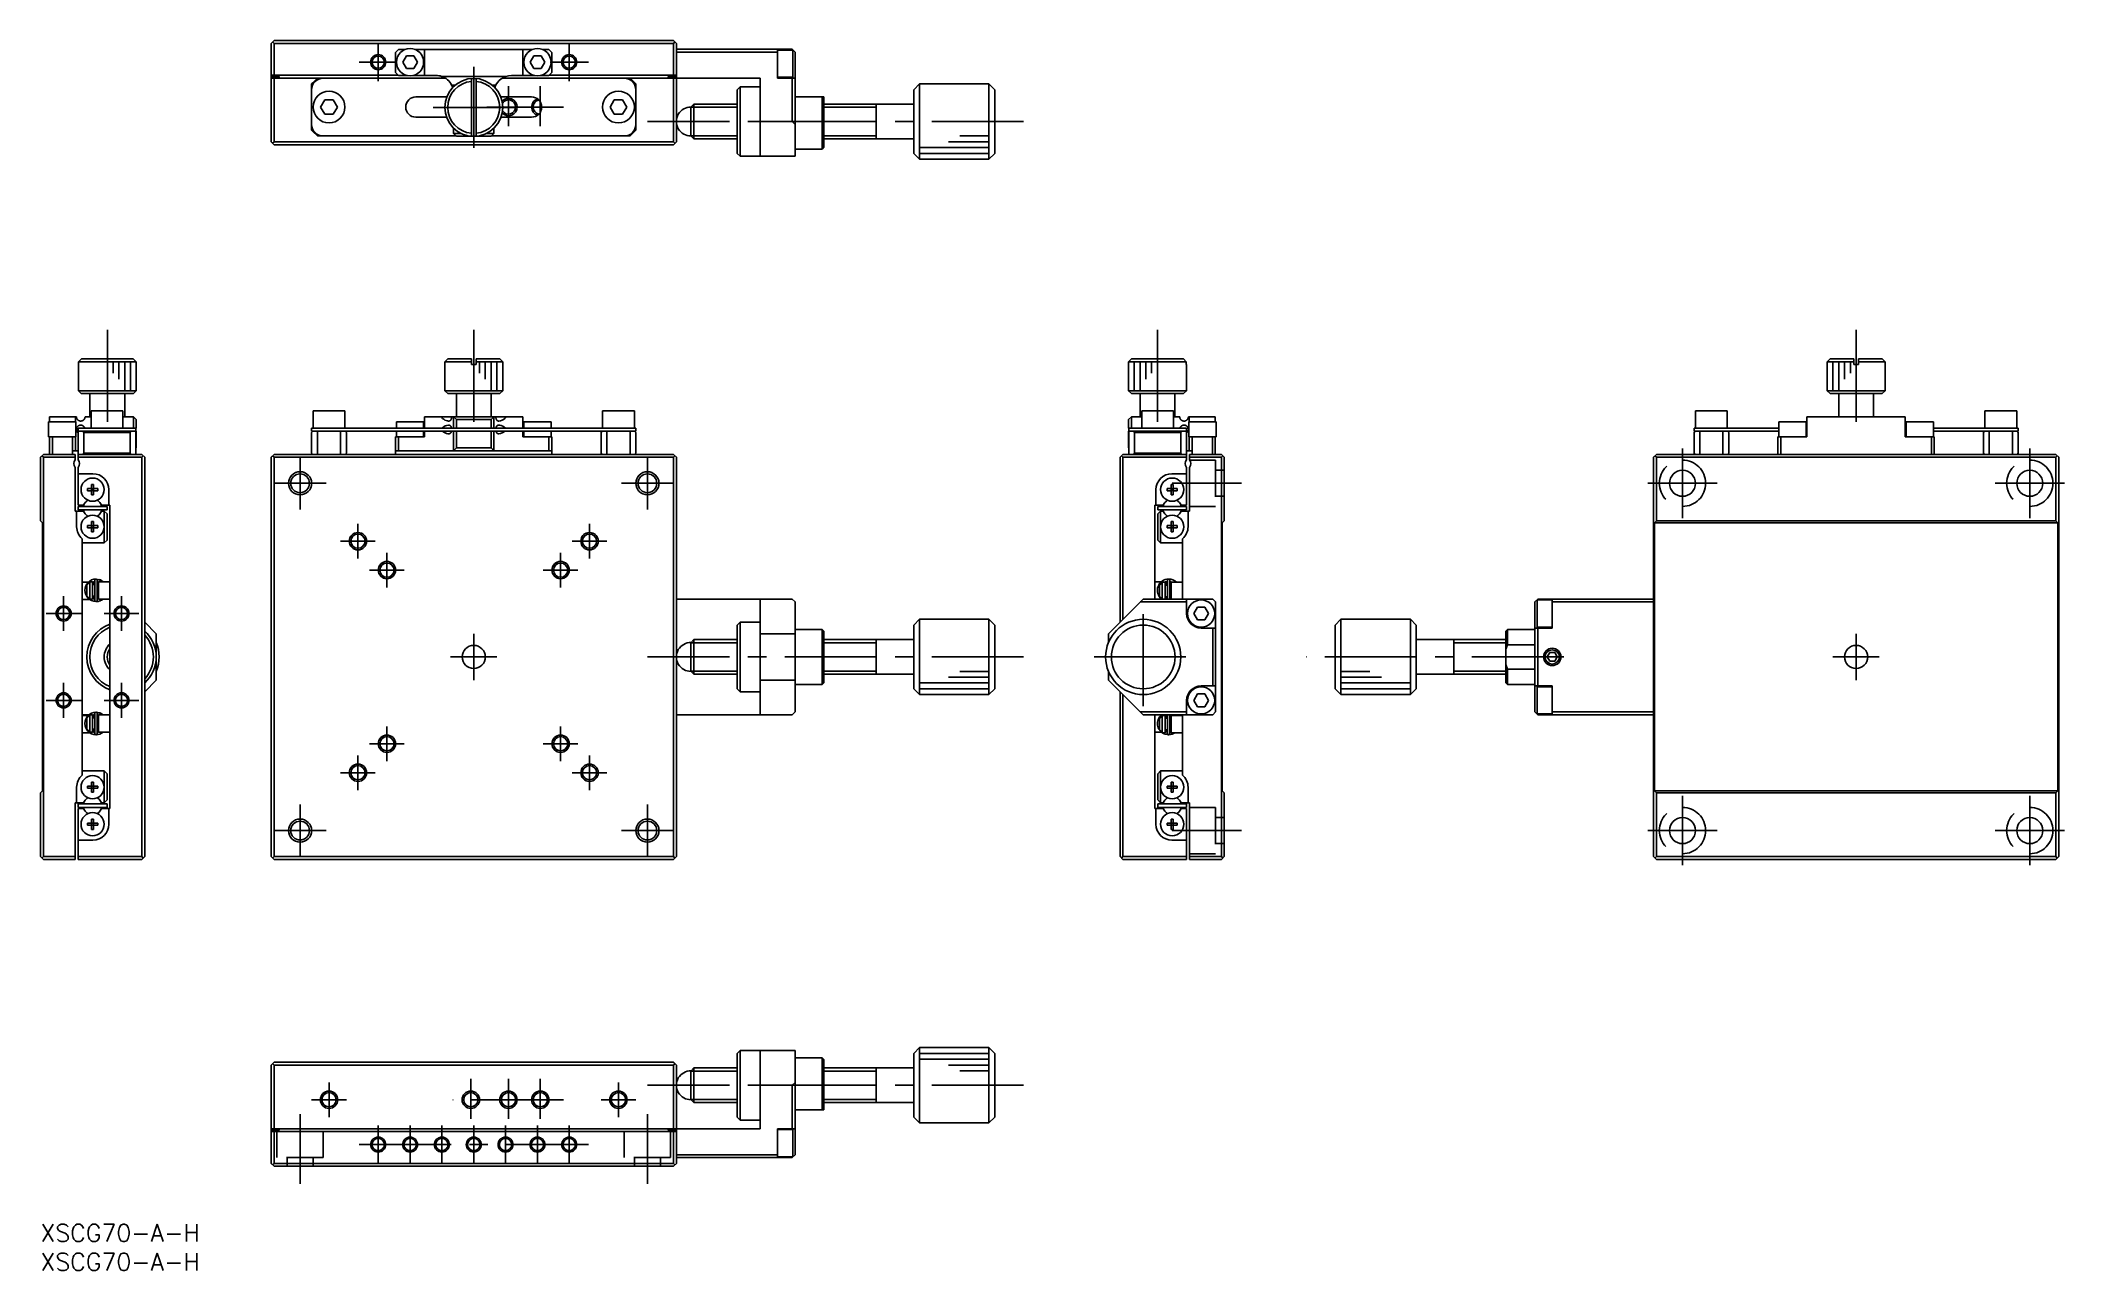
# Model space of a CAD drawing. Extents: x 0 to 350, y -8 to 204.
import ezdxf

# ---------------------------------------------------------------- set-up
doc = ezdxf.new("R2010")
doc.units = 0
doc.header["$LTSCALE"] = 0.5
doc.linetypes.add('CENTER', pattern=[50.8, 31.75, -6.35, 6.35, -6.35])
doc.linetypes.add('DASHED', pattern=[19.05, 12.7, -6.35])
for name, color, linetype in [('MSM_CENTER', 1, 'CENTER'), ('MSM_CONTINUOUS', 7, 'CONTINUOUS'), ('MSM_DASHED', 4, 'DASHED'), ('MSM_NARROW', 5, 'CONTINUOUS'), ('MSM_PART_NUMBER', 7, 'CONTINUOUS')]:
    doc.layers.add(name, color=color, linetype=linetype)
doc.styles.get("Standard").update_dxf_attribs({"font": 'txt.shx', "height": 3, "bigfont": 'bigfont.shx'})

# ---------------------------------------------------------------- blocks, each defined once
blk = doc.blocks.new('*U2')
at = {"layer": 'MSM_PART_NUMBER'}
blk.add_text('XSCG70-A-H', height=3, dxfattribs=at).set_placement((0, -3))
blk = doc.blocks.new('*U3')
at = {"layer": 'MSM_PART_NUMBER'}
blk.add_text('XSCG70-A-H', height=3, dxfattribs=at).set_placement((0, -8))

msp = doc.modelspace()

# ---------------------------------------------------------------- linework, layer by layer
at = {"layer": 'MSM_CENTER'}
for p, q in [((58.344929, 197.45), (58.344929, 204.05)), ((91.344929, 197.45), (91.344929, 204.05)), ((55.044929, 200.75), (61.644929, 200.75)), ((74.844929, 185.95), (74.844929, 199.95)), ((88.044929, 200.75), (94.644929, 200.75)), ((80.844928, 189.701133), (80.844928, 196.612392)), ((86.344926, 189.701133), (86.344926, 196.612392)), ((67.844929, 192.95), (81.844929, 192.95)), ((77.105119, 193), (90.344926, 193)), ((169.844929, 190.5), (104.844929, 190.5)), ((11.55, 154.5), (11.55, 138.5)), ((74.844929, 154.5), (74.844929, 137.5)), ((192.95, 154.5), (192.95, 138.5)), ((313.655071, 154.5), (313.655071, 137.5)), ((283.655071, 122), (283.655071, 134)), ((343.655071, 122), (343.655071, 134)), ((44.844929, 132.5), (44.844929, 123.5)), ((104.844929, 132.5), (104.844929, 123.5)), ((40.344929, 128), (49.344928, 128)), ((100.344929, 128), (109.344928, 128)), ((195.5, 128), (207.5, 128)), ((277.655071, 128), (289.655071, 128)), ((349.655071, 128), (337.655071, 128)), ((54.844929, 121.000001), (54.844929, 114.999999)), ((94.844929, 121.000001), (94.844929, 114.999999)), ((57.844931, 118), (51.844928, 118)), ((59.844929, 116.000001), (59.844929, 109.999999)), ((89.844929, 116.000001), (89.844929, 109.999999)), ((97.844931, 118), (91.844928, 118)), ((62.844931, 113), (56.844928, 113)), ((92.844931, 113), (86.844928, 113)), ((4, 108.500001), (4, 102.499999)), ((14, 108.500001), (14, 102.499999)), ((7.000002, 105.5), (0.999999, 105.5)), ((17.000002, 105.5), (10.999999, 105.5)), ((190.5, 89.5), (190.5, 106.5)), ((74.844929, 94), (74.844929, 102)), ((313.655071, 94), (313.655071, 102)), ((70.844929, 98), (78.844929, 98)), ((169.844929, 98), (104.844929, 98)), ((182, 98), (199, 98)), ((263.155071, 98), (218.655071, 98)), ((309.655071, 98), (317.655071, 98)), ((4, 87.499999), (4, 93.500001)), ((14, 87.499999), (14, 93.500001)), ((7.000002, 90.5), (0.999999, 90.5)), ((17.000002, 90.5), (10.999999, 90.5)), ((59.844929, 79.999999), (59.844929, 86.000001)), ((89.844929, 79.999999), (89.844929, 86.000001)), ((54.844929, 74.999999), (54.844929, 81.000001)), ((62.844931, 83), (56.844928, 83)), ((92.844931, 83), (86.844928, 83)), ((94.844929, 74.999999), (94.844929, 81.000001)), ((57.844931, 78), (51.844928, 78)), ((97.844931, 78), (91.844928, 78)), ((283.655071, 74), (283.655071, 62)), ((343.655071, 74), (343.655071, 62)), ((44.844929, 63.5), (44.844929, 72.5)), ((104.844929, 63.5), (104.844929, 72.5)), ((40.344929, 68), (49.344928, 68)), ((100.344929, 68), (109.344928, 68)), ((195.5, 68), (207.5, 68)), ((277.655071, 68), (289.655071, 68)), ((349.655071, 68), (337.655071, 68)), ((49.844927, 24.500001), (49.844927, 18.500002)), ((74.344927, 25.112393), (74.344927, 18.201134)), ((80.844927, 18.201134), (80.844927, 25.112393)), ((86.344925, 18.201134), (86.344925, 25.112393)), ((99.844928, 24.500001), (99.844928, 18.500002)), ((52.844926, 21.500001), (46.844927, 21.500001)), ((90.344925, 21.500001), (71.216534, 21.500001)), ((96.844929, 21.500001), (102.844928, 21.500001)), ((169.844929, 24), (104.844929, 24)), ((44.844929, 19), (44.844929, 7)), ((104.844929, 19), (104.844929, 7)), ((58.344929, 10.45), (58.344929, 17.05)), ((63.844929, 10.45), (63.844929, 17.05)), ((69.344928, 10.45), (69.344928, 17.05)), ((74.844929, 10.45), (74.844929, 17.05)), ((80.34493, 10.45), (80.34493, 17.05)), ((85.84493, 10.45), (85.84493, 17.05)), ((91.344929, 10.45), (91.344929, 17.05)), ((55.044929, 13.75), (94.644929, 13.75))]:
    msp.add_line(p, q, dxfattribs=at)
at = {"layer": 'MSM_CONTINUOUS'}
for p, q in [((39.844929, 204), (40.344929, 204.5)), ((39.844929, 187), (39.844929, 204)), ((40.094929, 204.25), (40.344929, 204)), ((40.344929, 204.5), (109.344929, 204.5)), ((40.344929, 204), (40.344929, 198.5)), ((109.344929, 204), (40.344929, 204)), ((61.344929, 202.45), (61.844929, 202.95)), ((61.844929, 202.95), (63.018794, 202.95)), ((64.671065, 202.95), (85.018794, 202.95)), ((66.344929, 202.95), (66.344929, 198.45)), ((83.344929, 198.45), (83.344929, 202.95)), ((86.671065, 202.95), (87.844929, 202.95)), ((87.844929, 202.95), (88.344929, 202.45)), ((109.344929, 204.5), (109.844929, 204)), ((109.344929, 204), (109.594929, 204.25)), ((109.344929, 198.5), (109.344929, 204)), ((109.844929, 204), (109.844929, 187)), ((109.844929, 203), (129.844929, 203)), ((127.344929, 203), (127.344929, 198)), ((129.944929, 202.85), (127.344929, 202.85)), ((130.344929, 202.5), (129.844929, 203)), ((129.944929, 198.15), (129.944929, 202.85)), ((61.344929, 198.95), (61.344929, 202.45)), ((62.574759, 200.75), (63.209844, 201.85)), ((62.574759, 200.75), (63.209844, 199.65)), ((63.209844, 201.85), (64.480015, 201.85)), ((63.209844, 199.65), (64.480015, 199.65)), ((64.480015, 201.85), (65.1151, 200.75)), ((64.480015, 199.65), (65.1151, 200.75)), ((84.574759, 200.75), (85.209844, 201.85)), ((84.574759, 200.75), (85.209844, 199.65)), ((85.209844, 201.85), (86.480015, 201.85)), ((85.209844, 199.65), (86.480015, 199.65)), ((86.480015, 201.85), (87.1151, 200.75)), ((86.480015, 199.65), (87.1151, 200.75)), ((88.344929, 202.45), (88.344929, 198.95)), ((127.344929, 202.5), (109.844929, 202.5)), ((130.344929, 202.5), (130.344929, 184.5)), ((61.794929, 198.5), (39.844929, 198.5)), ((39.844929, 198.25), (41.244929, 198.25)), ((39.844929, 198), (69.925168, 198)), ((40.344929, 198), (40.344929, 187)), ((41.244929, 198), (41.244929, 198.25)), ((46.844929, 197), (47.044929, 197.2)), ((46.844929, 189), (46.844929, 197)), ((47.844929, 198), (47.044929, 197.2)), ((47.044929, 197.2), (47.044929, 196.87178)), ((61.844929, 198.45), (61.344929, 198.95)), ((63.362747, 198.45), (61.844929, 198.45)), ((68.344929, 198.45), (64.327112, 198.45)), ((69.281679, 198.3), (80.40818, 198.3)), ((71.65471, 196.8), (71.024015, 196.8)), ((74.444929, 197.933974), (74.444929, 187.966026)), ((75.244929, 187.966026), (75.244929, 197.933974)), ((78.665844, 196.8), (78.035149, 196.8)), ((79.764948, 198), (124.344929, 198)), ((81.344929, 198.45), (85.362747, 198.45)), ((87.844929, 198.45), (86.327112, 198.45)), ((88.344929, 198.95), (87.844929, 198.45)), ((87.894929, 198.5), (109.844929, 198.5)), ((102.844929, 197), (101.844929, 198)), ((102.644929, 196.87178), (102.644929, 197.2)), ((102.844929, 197), (102.844929, 189)), ((109.844929, 198.25), (108.444929, 198.25)), ((108.444929, 198), (108.444929, 198.25)), ((109.344929, 187), (109.344929, 198)), ((120.844929, 196.5), (120.344929, 196)), ((120.344929, 185), (120.344929, 196)), ((120.844929, 196.5), (120.844929, 184.5)), ((124.344929, 196.5), (120.844929, 196.5)), ((124.344929, 184.5), (124.344929, 198)), ((127.344929, 198.15), (129.944929, 198.15)), ((130.344929, 198), (127.344929, 198)), ((129.844929, 190.5), (129.844929, 198)), ((151.844929, 197), (150.844929, 196)), ((150.844929, 185), (150.844929, 196)), ((151.844929, 197), (151.844929, 184)), ((163.844929, 197), (151.844929, 197)), ((163.844929, 184), (163.844929, 197)), ((164.844929, 196), (163.844929, 197)), ((164.844929, 196), (164.844929, 185)), ((48.401554, 193), (49.123242, 194.25)), ((49.123242, 191.75), (48.401554, 193)), ((49.123242, 194.25), (50.566617, 194.25)), ((50.566617, 194.25), (51.288305, 193)), ((51.288305, 193), (50.566617, 191.75)), ((64.844929, 194.75), (70.180168, 194.75)), ((79.509691, 194.75), (84.844929, 194.75)), ((98.401554, 193), (99.123242, 194.25)), ((99.123242, 191.75), (98.401554, 193)), ((99.123242, 194.25), (100.566617, 194.25)), ((100.566617, 194.25), (101.288305, 193)), ((101.288305, 193), (100.566617, 191.75)), ((112.344929, 192.9585), (112.886429, 193.5)), ((112.344929, 192.9585), (112.344929, 188.0415)), ((112.886429, 193.5), (112.886429, 187.5)), ((120.34493, 193.5), (112.886429, 193.5)), ((130.344929, 194.75), (135.344929, 194.75)), ((135.044929, 185.75), (135.044929, 194.75)), ((135.344929, 194.75), (135.344929, 186.05)), ((150.844929, 193.5), (135.344929, 193.5)), ((144.344929, 187.499995), (144.344929, 193.500005)), ((47.044929, 188.8), (46.844929, 189)), ((47.044929, 189.12822), (47.044929, 188.8)), ((50.566617, 191.75), (49.123242, 191.75)), ((70.142802, 191.25), (64.844929, 191.25)), ((71.344929, 189.379286), (71.344929, 188.45)), ((78.344929, 188.45), (78.344929, 189.379286)), ((84.844929, 191.25), (79.547057, 191.25)), ((99.123242, 191.75), (100.566617, 191.75)), ((101.844929, 188), (102.844929, 189)), ((102.644929, 188.8), (102.644929, 189.12822)), ((124.344929, 190.500002), (129.844929, 190.5)), ((130.344929, 190), (129.844929, 190.5)), ((40.344929, 186.5), (39.844929, 187)), ((40.344929, 187), (40.094929, 186.75)), ((40.344929, 187), (109.344929, 187)), ((109.344929, 186.5), (40.344929, 186.5)), ((47.044929, 188.8), (47.844929, 188)), ((71.794929, 188), (47.844929, 188)), ((71.844929, 187.95), (71.344929, 188.45)), ((71.344929, 188.45), (72.66548, 188.45)), ((77.844929, 187.95), (71.844929, 187.95)), ((77.024379, 188.45), (78.344929, 188.45)), ((78.344929, 188.45), (77.844929, 187.95)), ((101.844929, 188), (77.894929, 188)), ((109.594929, 186.75), (109.344929, 187)), ((109.844929, 187), (109.344929, 186.5)), ((112.886429, 187.5), (112.344929, 188.0415)), ((120.34493, 187.5), (112.886429, 187.5)), ((130.344929, 185.75), (135.044929, 185.75)), ((135.044929, 185.75), (135.344929, 186.05)), ((135.344929, 187.5), (150.844929, 187.5)), ((120.344929, 185), (120.844929, 184.5)), ((120.844929, 184.5), (130.344929, 184.5)), ((150.844929, 185), (151.844929, 184)), ((151.844929, 184), (163.844929, 184)), ((163.844929, 184), (164.844929, 185)), ((6.55, 148.5), (6.566026, 148.5)), ((6.55, 148.5), (6.55, 144)), ((6.566026, 149), (7.067813, 149.5)), ((6.566026, 148.5), (6.566026, 149)), ((16.533974, 149), (6.566026, 149)), ((7.067813, 149.5), (16.032187, 149.5)), ((16.032187, 149.5), (16.533974, 149)), ((16.533974, 149), (16.533974, 148.5)), ((16.533974, 148.5), (16.55, 148.5)), ((16.55, 144), (16.55, 148.5)), ((70.344929, 149.5), (69.844929, 149)), ((74.444929, 149), (69.844929, 149)), ((69.844929, 149), (69.844929, 144)), ((70.344929, 149.5), (74.444929, 149.5)), ((74.444929, 149.5), (74.444929, 148.5)), ((74.444929, 148.5), (75.244929, 148.5)), ((75.244929, 148.5), (75.244929, 149.5)), ((75.244929, 149.5), (79.344929, 149.5)), ((79.844929, 149), (75.244929, 149)), ((79.844929, 149), (79.344929, 149.5)), ((79.844929, 144), (79.844929, 149)), ((187.95, 148.5), (187.966026, 148.5)), ((187.95, 148.5), (187.95, 144)), ((187.966026, 149), (188.467813, 149.5)), ((197.933974, 149), (187.966026, 149)), ((187.966026, 148.5), (187.966026, 149)), ((188.467813, 149.5), (197.432187, 149.5)), ((197.432187, 149.5), (197.933974, 149)), ((197.933974, 149), (197.933974, 148.5)), ((197.933974, 148.5), (197.95, 148.5)), ((197.95, 144), (197.95, 148.5)), ((309.155071, 149.5), (308.655071, 149)), ((313.255071, 149), (308.655071, 149)), ((308.655071, 149), (308.655071, 144)), ((309.155071, 149.5), (313.255071, 149.5)), ((313.255071, 149.5), (313.255071, 148.5)), ((313.255071, 148.5), (314.055071, 148.5)), ((314.055071, 148.5), (314.055071, 149.5)), ((314.055071, 149.5), (318.155071, 149.5)), ((318.655071, 149), (314.055071, 149)), ((318.655071, 149), (318.155071, 149.5)), ((318.655071, 144), (318.655071, 149)), ((6.55, 144), (16.55, 144)), ((6.55, 144), (7.05, 143.5)), ((16.05, 143.5), (7.05, 143.5)), ((8.55, 143.5), (8.55, 139.5)), ((14.55, 139.5), (14.55, 143.5)), ((16.05, 143.5), (16.55, 144)), ((69.844929, 144), (79.844929, 144)), ((69.844929, 144), (70.344929, 143.5)), ((79.344929, 143.5), (70.344929, 143.5)), ((71.844929, 143.5), (71.844929, 139.5)), ((77.844929, 139.5), (77.844929, 143.5)), ((79.344929, 143.5), (79.844929, 144)), ((187.95, 144), (197.95, 144)), ((187.95, 144), (188.45, 143.5)), ((197.45, 143.5), (188.45, 143.5)), ((189.95, 143.5), (189.95, 139.5)), ((195.95, 139.5), (195.95, 143.5)), ((197.45, 143.5), (197.95, 144)), ((308.655071, 144), (318.655071, 144)), ((308.655071, 144), (309.155071, 143.5)), ((318.155071, 143.5), (309.155071, 143.5)), ((310.655071, 143.5), (310.655071, 139.5)), ((316.655071, 139.5), (316.655071, 143.5)), ((318.155071, 143.5), (318.655071, 144)), ((14.25, 140.5), (8.75, 140.5)), ((8.75, 140.5), (8.75, 137.5)), ((14.25, 137.5), (14.25, 140.5)), ((52.594929, 140.5), (47.094929, 140.5)), ((47.094929, 140.5), (47.094929, 137.5)), ((52.594929, 137.5), (52.594929, 140.5)), ((102.594929, 140.5), (97.094929, 140.5)), ((97.094929, 140.5), (97.094929, 137.5)), ((102.594929, 137.5), (102.594929, 140.5)), ((195.75, 140.5), (190.25, 140.5)), ((190.25, 140.5), (190.25, 137.5)), ((195.75, 137.5), (195.75, 140.5)), ((291.405071, 140.5), (285.905071, 140.5)), ((285.905071, 140.5), (285.905071, 137.5)), ((291.405071, 137.5), (291.405071, 140.5)), ((341.405071, 140.5), (335.905071, 140.5)), ((335.905071, 140.5), (335.905071, 137.5)), ((341.405071, 137.5), (341.405071, 140.5)), ((6.1, 138.6), (1.4, 138.6)), ((1.4, 138.6), (1.4, 136)), ((1.55, 139.5), (6.2, 139.5)), ((1.55, 138.6), (1.55, 139.5)), ((6.05, 139.5), (6.05, 138.6)), ((6.1, 136), (6.1, 138.6)), ((6.200104, 139.487609), (6.2, 139.5)), ((6.200004, 137.302242), (6.200109, 137.3127)), ((6.200045, 137.291789), (6.200004, 137.302242)), ((6.200239, 137.281085), (6.200045, 137.291789)), ((6.200413, 139.475229), (6.200104, 139.487609)), ((6.200109, 137.3127), (6.200357, 137.323134)), ((6.200585, 137.270409), (6.200239, 137.281085)), ((6.200357, 137.323134), (6.200749, 137.333513)), ((6.200922, 139.462906), (6.200413, 139.475229)), ((6.201079, 137.259792), (6.200585, 137.270409)), ((6.200749, 137.333513), (6.201301, 137.344149)), ((6.201625, 139.450687), (6.200922, 139.462906)), ((6.201718, 137.249264), (6.201079, 137.259792)), ((6.201301, 137.344149), (6.201999, 137.354708)), ((6.202516, 139.438617), (6.201625, 139.450687)), ((6.202758, 137.235743), (6.201718, 137.249264)), ((6.201999, 137.354708), (6.202837, 137.365167)), ((6.20394, 139.423249), (6.202516, 139.438617)), ((6.204025, 137.222403), (6.202758, 137.235743)), ((6.202837, 137.365167), (6.20381, 137.375499)), ((6.20381, 137.375499), (6.205248, 137.388565)), ((6.205653, 139.408135), (6.20394, 139.423249)), ((6.205506, 137.209288), (6.204025, 137.222403)), ((6.205248, 137.388565), (6.206889, 137.401416)), ((6.207649, 137.193166), (6.205506, 137.209288)), ((6.207635, 139.393304), (6.205653, 139.408135)), ((6.206889, 137.401416), (6.20872, 137.41403)), ((6.209865, 139.378788), (6.207635, 139.393304)), ((6.210089, 137.177404), (6.207649, 137.193166)), ((6.20872, 137.41403), (6.210725, 137.426384)), ((6.212322, 139.364617), (6.209865, 139.378788)), ((6.212804, 137.162015), (6.210089, 137.177404)), ((6.210725, 137.426384), (6.213739, 137.442897)), ((6.214986, 139.350822), (6.212322, 139.364617)), ((6.215771, 137.147013), (6.212804, 137.162015)), ((6.213739, 137.442897), (6.217038, 137.458956)), ((6.221191, 139.322914), (6.214986, 139.350822)), ((6.218965, 137.13241), (6.215771, 137.147013)), ((6.217038, 137.458956), (6.220596, 137.474556)), ((6.222362, 137.118221), (6.218965, 137.13241)), ((6.220596, 137.474556), (6.227893, 137.502702)), ((6.228155, 139.296292), (6.221191, 139.322914)), ((6.23019, 137.089303), (6.222362, 137.118221)), ((6.227893, 137.502702), (6.235936, 137.52952)), ((6.235805, 139.270881), (6.228155, 139.296292)), ((6.2388, 137.061799), (6.23019, 137.089303)), ((6.244066, 139.246601), (6.235805, 139.270881)), ((6.235936, 137.52952), (6.24466, 137.555102)), ((6.248119, 137.035602), (6.2388, 137.061799)), ((6.252863, 139.223377), (6.244066, 139.246601)), ((6.24466, 137.555102), (6.253998, 137.579544)), ((6.258069, 137.010604), (6.248119, 137.035602)), ((6.262122, 139.20113), (6.252863, 139.223377)), ((6.253998, 137.579544), (6.263886, 137.602937)), ((6.268574, 136.986696), (6.258069, 137.010604)), ((6.281822, 139.159322), (6.262122, 139.20113)), ((6.263886, 137.602937), (6.274256, 137.625377)), ((6.291431, 136.941047), (6.268574, 136.986696)), ((6.274256, 137.625377), (6.300802, 137.675782)), ((6.303222, 139.120262), (6.281822, 139.159322)), ((6.316377, 136.898595), (6.291431, 136.941047)), ((6.300802, 137.675782), (6.329969, 137.722476)), ((6.326199, 139.08362), (6.303222, 139.120262)), ((6.343297, 136.859014), (6.316377, 136.898595)), ((6.357046, 139.040714), (6.326199, 139.08362)), ((6.329969, 137.722476), (6.361661, 137.765704)), ((6.372076, 136.821979), (6.343297, 136.859014)), ((6.390251, 139.000753), (6.357046, 139.040714)), ((6.361661, 137.765704), (6.395782, 137.805712)), ((6.412223, 136.777203), (6.372076, 136.821979)), ((6.425757, 138.963617), (6.390251, 139.000753)), ((6.395782, 137.805712), (6.432235, 137.842745)), ((6.455499, 136.736094), (6.412223, 136.777203)), ((6.463506, 138.929191), (6.425757, 138.963617)), ((6.432235, 137.842745), (6.470924, 137.877049)), ((6.499942, 136.700044), (6.455499, 136.736094)), ((6.502361, 138.898227), (6.463506, 138.929191)), ((6.470924, 137.877049), (6.517206, 137.912534)), ((6.5, 137.5), (16.55, 137.5)), ((6.5, 137.5), (6.5, 132.061438)), ((6.5, 137), (16.55, 137)), ((6.543395, 138.869769), (6.502361, 138.898227)), ((6.517206, 137.912534), (6.56646, 137.94452)), ((6.586562, 138.843933), (6.543395, 138.869769)), ((6.56646, 137.94452), (6.618618, 137.972819)), ((6.631822, 138.820837), (6.586562, 138.843933)), ((6.618618, 137.972819), (6.660688, 137.991954)), ((6.681667, 138.799643), (6.631822, 138.820837)), ((6.660688, 137.991954), (6.704503, 138.008687)), ((6.733841, 138.781823), (6.681667, 138.799643)), ((6.704503, 138.008687), (6.749989, 138.022841)), ((6.788225, 138.767655), (6.733841, 138.781823)), ((6.749989, 138.022841), (6.79707, 138.034243)), ((6.829283, 138.759779), (6.788225, 138.767655)), ((6.79707, 138.034243), (6.84242, 138.042236)), ((6.871488, 138.754121), (6.829283, 138.759779)), ((6.84242, 138.042236), (6.889227, 138.047515)), ((6.914733, 138.75083), (6.871488, 138.754121)), ((6.889227, 138.047515), (6.9373, 138.049872)), ((6.958912, 138.750053), (6.914733, 138.75083)), ((6.9373, 138.049872), (6.986448, 138.049101)), ((7.003914, 138.751942), (6.958912, 138.750053)), ((6.986448, 138.049101), (7.03648, 138.044994)), ((7.049707, 138.756659), (7.003914, 138.751942)), ((7.03648, 138.044994), (7.087207, 138.037343)), ((7.096089, 138.764366), (7.049707, 138.756659)), ((7.087207, 138.037343), (7.12722, 138.028759)), ((7.130211, 138.771975), (7.096089, 138.764366)), ((7.12722, 138.028759), (7.167494, 138.01777)), ((7.164531, 138.781342), (7.130211, 138.771975)), ((7.198926, 138.792517), (7.164531, 138.781342)), ((7.167494, 138.01777), (7.207839, 138.004286)), ((7.233271, 138.805552), (7.198926, 138.792517)), ((7.207839, 138.004286), (7.238852, 137.992142)), ((7.265356, 138.819536), (7.233271, 138.805552)), ((7.238852, 137.992142), (7.269778, 137.978405)), ((7.297312, 138.835301), (7.265356, 138.819536)), ((7.269778, 137.978405), (7.300497, 137.963059)), ((7.328987, 138.852847), (7.297312, 138.835301)), ((7.5, 136.8), (7.3, 137)), ((7.300497, 137.963059), (7.330886, 137.946085)), ((7.360226, 138.872173), (7.328987, 138.852847)), ((7.330886, 137.946085), (7.355118, 137.93117)), ((7.355118, 137.93117), (7.379051, 137.91515)), ((7.390876, 138.893279), (7.360226, 138.872173)), ((7.379051, 137.91515), (7.402605, 137.898035)), ((7.420783, 138.916165), (7.390876, 138.893279)), ((7.402605, 137.898035), (7.425702, 137.879834)), ((7.447582, 138.938853), (7.420783, 138.916165)), ((7.425702, 137.879834), (7.44891, 137.859985)), ((7.473654, 138.963139), (7.447582, 138.938853)), ((7.44891, 137.859985), (7.471539, 137.83897)), ((7.471539, 137.83897), (7.493495, 137.816825)), ((7.498857, 138.98895), (7.473654, 138.963139)), ((7.493495, 137.816825), (7.514685, 137.79359)), ((7.523049, 139.016213), (7.498857, 138.98895)), ((15.5, 136.8), (7.5, 136.8)), ((7.5, 136.8), (7.5, 133.2)), ((7.514685, 137.79359), (7.534545, 137.769895)), ((7.546085, 139.044855), (7.523049, 139.016213)), ((7.534545, 137.769895), (7.553582, 137.745173)), ((7.567825, 139.074803), (7.546085, 139.044855)), ((7.553582, 137.745173), (7.571711, 137.719487)), ((7.583137, 139.097963), (7.567825, 139.074803)), ((7.571711, 137.719487), (7.588849, 137.692902)), ((7.597677, 139.121837), (7.583137, 139.097963)), ((7.588849, 137.692902), (7.605509, 137.664419)), ((7.611394, 139.146369), (7.597677, 139.121837)), ((7.605509, 137.664419), (7.62101, 137.635011)), ((7.624235, 139.171507), (7.611394, 139.146369)), ((7.62101, 137.635011), (7.635276, 137.604777)), ((7.635859, 139.196531), (7.624235, 139.171507)), ((7.635276, 137.604777), (7.64823, 137.573817)), ((7.646608, 139.222095), (7.635859, 139.196531)), ((7.656442, 139.248135), (7.646608, 139.222095)), ((7.64823, 137.573817), (7.657256, 137.549576)), ((7.665326, 139.274591), (7.656442, 139.248135)), ((7.657256, 137.549576), (7.665468, 137.524953)), ((7.673458, 139.302253), (7.665326, 139.274591)), ((7.665468, 137.524953), (7.672842, 137.5)), ((7.680546, 139.33031), (7.673458, 139.302253)), ((7.686563, 139.358683), (7.680546, 139.33031)), ((7.691483, 139.387295), (7.686563, 139.358683)), ((7.695197, 139.415283), (7.691483, 139.387295)), ((7.69786, 139.443447), (7.695197, 139.415283)), ((7.699464, 139.471711), (7.69786, 139.443447)), ((7.7, 139.5), (7.699464, 139.471711)), ((8.75, 139.5), (7.7, 139.5)), ((14.25, 139.5), (16.05, 139.5)), ((15.7, 137), (15.5, 136.8)), ((15.5, 133.2), (15.5, 136.8)), ((16.05, 137.5), (16.05, 139.5)), ((16.55, 139), (16.05, 139.5)), ((16.5, 137.5), (16.5, 133)), ((16.55, 139), (16.55, 137.5)), ((16.55, 137), (16.55, 134.1)), ((46.844929, 137), (46.844929, 137.5)), ((46.844929, 137.5), (102.844929, 137.5)), ((47.044929, 137), (46.844929, 136.8)), ((102.844929, 137), (46.844929, 137)), ((46.844929, 133.2), (46.844929, 136.8)), ((47.844929, 137), (47.844929, 133)), ((51.844929, 133), (51.844929, 137)), ((52.844929, 136.8), (52.644929, 137)), ((52.844929, 136.8), (52.844929, 133.2)), ((66.194929, 138.6), (61.494929, 138.6)), ((61.494929, 138.6), (61.494929, 137.5)), ((61.494929, 137), (61.494929, 136)), ((66.194929, 137.5), (66.194929, 138.6)), ((66.194929, 136), (66.194929, 137)), ((66.344929, 139.5), (66.344929, 137.5)), ((66.344929, 139.5), (83.344929, 139.5)), ((66.344929, 137), (66.344929, 136)), ((69.304595, 139.393304), (69.281679, 139.5)), ((69.363302, 139.296292), (69.304595, 139.393304)), ((69.360614, 137.500031), (69.432245, 137.579544)), ((69.452961, 139.20113), (69.363302, 139.296292)), ((70.487275, 138.75), (70.340161, 138.763205)), ((70.487235, 136.55), (70.370267, 136.558584)), ((70.487202, 138.05), (70.522405, 138.049101)), ((70.497125, 136.550102), (70.487235, 136.55)), ((70.496057, 138.750053), (70.487275, 138.75)), ((70.532248, 138.751477), (70.496057, 138.750053)), ((70.537914, 136.551903), (70.497125, 136.550102)), ((70.522405, 138.049101), (70.5688, 138.044994)), ((70.567805, 138.754917), (70.532248, 138.751477)), ((70.577736, 136.556246), (70.537914, 136.551903)), ((70.60262, 138.760464), (70.567805, 138.754917)), ((70.5688, 138.044994), (70.613727, 138.037343)), ((70.616462, 136.563265), (70.577736, 136.556246)), ((70.636584, 138.76821), (70.60262, 138.760464)), ((70.613727, 138.037343), (70.643234, 138.030028)), ((70.65396, 136.573098), (70.616462, 136.563265)), ((70.66959, 138.778246), (70.636584, 138.76821)), ((70.643234, 138.030028), (70.67208, 138.020878)), ((70.681785, 136.582625), (70.65396, 136.573098)), ((70.701529, 138.790663), (70.66959, 138.778246)), ((70.67208, 138.020878), (70.700184, 138.009849)), ((70.7089, 136.593981), (70.681785, 136.582625)), ((70.700184, 138.009849), (70.727463, 137.996899)), ((70.732291, 138.805552), (70.701529, 138.790663)), ((70.735228, 136.607198), (70.7089, 136.593981)), ((70.727463, 137.996899), (70.753833, 137.981984)), ((70.75636, 138.819536), (70.732291, 138.805552)), ((70.76069, 136.622312), (70.735228, 136.607198)), ((70.753833, 137.981984), (70.779212, 137.96506)), ((70.779671, 138.835301), (70.75636, 138.819536)), ((70.785208, 136.639354), (70.76069, 136.622312)), ((70.779212, 137.96506), (70.803516, 137.946085)), ((70.802156, 138.852847), (70.779671, 138.835301)), ((70.808703, 136.65836), (70.785208, 136.639354)), ((70.823749, 138.872173), (70.802156, 138.852847)), ((70.803516, 137.946085), (70.822837, 137.92873)), ((70.829389, 136.677644), (70.808703, 136.65836)), ((70.822837, 137.92873), (70.841449, 137.90984)), ((70.844382, 138.893279), (70.823749, 138.872173)), ((70.849226, 136.698718), (70.829389, 136.677644)), ((70.841449, 137.90984), (70.859307, 137.889451)), ((70.863987, 138.916165), (70.844382, 138.893279)), ((70.868154, 136.721536), (70.849226, 136.698718)), ((70.859307, 137.889451), (70.876365, 137.867596)), ((70.881114, 138.938853), (70.863987, 138.916165)), ((70.886117, 136.746056), (70.868154, 136.721536)), ((70.876365, 137.867596), (70.892579, 137.844311)), ((70.897394, 138.963139), (70.881114, 138.938853)), ((70.903058, 136.772231), (70.886117, 136.746056)), ((70.892579, 137.844311), (70.907904, 137.819631)), ((70.912785, 138.98895), (70.897394, 138.963139)), ((70.91892, 136.80002), (70.903058, 136.772231)), ((70.907904, 137.819631), (70.922294, 137.79359)), ((70.927247, 139.016213), (70.912785, 138.98895)), ((70.931701, 136.825256), (70.91892, 136.80002)), ((70.922294, 137.79359), (70.93418, 137.769524)), ((70.940738, 139.044855), (70.927247, 139.016213)), ((70.943717, 136.851755), (70.931701, 136.825256)), ((70.93418, 137.769524), (70.945383, 137.744323)), ((70.953216, 139.074803), (70.940738, 139.044855)), ((70.954944, 136.879426), (70.943717, 136.851755)), ((70.945383, 137.744323), (70.955886, 137.718068)), ((70.962892, 139.100911), (70.953216, 139.074803)), ((70.965361, 136.908178), (70.954944, 136.879426)), ((70.955886, 137.718068), (70.965672, 137.69084)), ((70.971889, 139.127976), (70.962892, 139.100911)), ((70.974947, 136.937919), (70.965361, 136.908178)), ((70.965672, 137.69084), (70.974723, 137.66272)), ((70.980194, 139.155911), (70.971889, 139.127976)), ((70.974723, 137.66272), (70.983022, 137.633789)), ((70.983679, 136.968556), (70.974947, 136.937919)), ((70.987796, 139.184627), (70.980194, 139.155911)), ((70.983022, 137.633789), (70.990551, 137.604128)), ((70.991535, 137), (70.983679, 136.968556)), ((70.994683, 139.214037), (70.987796, 139.184627)), ((70.990551, 137.604128), (70.997294, 137.573817)), ((71.000841, 139.244054), (70.994683, 139.214037)), ((70.997294, 137.573817), (71.002045, 137.549576)), ((71.006259, 139.274591), (71.000841, 139.244054)), ((71.002045, 137.549576), (71.006334, 137.524953)), ((71.010952, 139.305699), (71.006259, 139.274591)), ((71.006334, 137.524953), (71.010156, 137.5)), ((71.014931, 139.337362), (71.010952, 139.305699)), ((71.018193, 139.369465), (71.014931, 139.337362)), ((71.020736, 139.401894), (71.018193, 139.369465)), ((71.022556, 139.434536), (71.020736, 139.401894)), ((71.02365, 139.467276), (71.022556, 139.434536)), ((71.024015, 139.5), (71.02365, 139.467276)), ((71.344929, 137.5), (71.344929, 139.5)), ((71.844929, 139), (71.344929, 139.5)), ((71.344929, 133.6), (71.344929, 137)), ((71.844929, 139), (71.844929, 137.5)), ((77.844929, 139), (71.844929, 139)), ((71.844929, 137), (71.844929, 134.1)), ((78.344929, 139.5), (77.844929, 139)), ((77.844929, 137.5), (77.844929, 139)), ((77.844929, 134.1), (77.844929, 137)), ((78.344929, 139.5), (78.344929, 137.5)), ((78.344929, 137), (78.344929, 133.6)), ((78.666241, 139.465709), (78.665844, 139.5)), ((78.66743, 139.431464), (78.666241, 139.465709)), ((78.66941, 139.397397), (78.66743, 139.431464)), ((78.672179, 139.363642), (78.66941, 139.397397)), ((78.675435, 139.332899), (78.672179, 139.363642)), ((78.679381, 139.302436), (78.675435, 139.332899)), ((78.68401, 139.272342), (78.679381, 139.302436)), ((78.679702, 137.5), (78.684775, 137.532393)), ((78.689315, 139.242707), (78.68401, 139.272342)), ((78.684775, 137.532393), (78.690658, 137.564279)), ((78.695287, 139.213621), (78.689315, 139.242707)), ((78.690658, 137.564279), (78.697339, 137.595556)), ((78.70192, 139.185172), (78.695287, 139.213621)), ((78.697339, 137.595556), (78.704807, 137.626119)), ((78.70639, 136.96772), (78.698324, 137)), ((78.709206, 139.157451), (78.70192, 139.185172)), ((78.704807, 137.626119), (78.713047, 137.655863)), ((78.715342, 136.936374), (78.70639, 136.96772)), ((78.717137, 139.130548), (78.709206, 139.157451)), ((78.713047, 137.655863), (78.722048, 137.684684)), ((78.725158, 136.906144), (78.715342, 136.936374)), ((78.72724, 139.100171), (78.717137, 139.130548)), ((78.722048, 137.684684), (78.731796, 137.712478)), ((78.735892, 136.876907), (78.725158, 136.906144)), ((78.738284, 139.070825), (78.72724, 139.100171)), ((78.731796, 137.712478), (78.742292, 137.739197)), ((78.747515, 136.848735), (78.735892, 136.876907)), ((78.750235, 139.042582), (78.738284, 139.070825)), ((78.742292, 137.739197), (78.75357, 137.764948)), ((78.759996, 136.821701), (78.747515, 136.848735)), ((78.763061, 139.015514), (78.750235, 139.042582)), ((78.75357, 137.764948), (78.765605, 137.789679)), ((78.773305, 136.795877), (78.759996, 136.821701)), ((78.77673, 138.989694), (78.763061, 139.015514)), ((78.765605, 137.789679), (78.778369, 137.813337)), ((78.78741, 136.771336), (78.773305, 136.795877)), ((78.791211, 138.965195), (78.77673, 138.989694)), ((78.778369, 137.813337), (78.791835, 137.835871)), ((78.802283, 136.748149), (78.78741, 136.771336)), ((78.806471, 138.942087), (78.791211, 138.965195)), ((78.791835, 137.835871), (78.805977, 137.857229)), ((78.817892, 136.726389), (78.802283, 136.748149)), ((78.805977, 137.857229), (78.820767, 137.87736)), ((78.822478, 138.920445), (78.806471, 138.942087)), ((78.836554, 136.703346), (78.817892, 136.726389)), ((78.820767, 137.87736), (78.839976, 137.900589)), ((78.841602, 138.897584), (78.822478, 138.920445)), ((78.856218, 136.681986), (78.836554, 136.703346)), ((78.839976, 137.900589), (78.86021, 137.922064)), ((78.861741, 138.876446), (78.841602, 138.897584)), ((78.876821, 136.662309), (78.856218, 136.681986)), ((78.86021, 137.922064), (78.881402, 137.941779)), ((78.882831, 138.857029), (78.861741, 138.876446)), ((78.898302, 136.644317), (78.876821, 136.662309)), ((78.881402, 137.941779), (78.903487, 137.959731)), ((78.904808, 138.839332), (78.882831, 138.857029)), ((78.920598, 136.62801), (78.898302, 136.644317)), ((78.903487, 137.959731), (78.926399, 137.975916)), ((78.927607, 138.82335), (78.904808, 138.839332)), ((78.943648, 136.613389), (78.920598, 136.62801)), ((78.926399, 137.975916), (78.950073, 137.99033)), ((78.951165, 138.809083), (78.927607, 138.82335)), ((78.967389, 136.600454), (78.943648, 136.613389)), ((78.950073, 137.99033), (78.980194, 138.005689)), ((78.975418, 138.796527), (78.951165, 138.809083)), ((78.99788, 136.586634), (78.967389, 136.600454)), ((79.010773, 138.781617), (78.975418, 138.796527)), ((78.980194, 138.005689), (79.011486, 138.01861)), ((79.029475, 136.575163), (78.99788, 136.586634)), ((79.047529, 138.769745), (79.010773, 138.781617)), ((79.011486, 138.01861), (79.04384, 138.029182)), ((79.062072, 136.565954), (79.029475, 136.575163)), ((79.04384, 138.029182), (79.077152, 138.037489)), ((79.085535, 138.760781), (79.047529, 138.769745)), ((79.09557, 136.558921), (79.062072, 136.565954)), ((79.077152, 138.037489), (79.111314, 138.04362)), ((79.124642, 138.754591), (79.085535, 138.760781)), ((79.12987, 136.553976), (79.09557, 136.558921)), ((79.111314, 138.04362), (79.146221, 138.04766)), ((79.164698, 138.751044), (79.124642, 138.754591)), ((79.16487, 136.551032), (79.12987, 136.553976)), ((79.146221, 138.04766), (79.181767, 138.049696)), ((79.202531, 138.75), (79.164698, 138.751044)), ((79.20047, 136.550003), (79.16487, 136.551032)), ((79.181767, 138.049696), (79.202647, 138.05)), ((79.202522, 136.55), (79.20047, 136.550003)), ((79.202647, 138.05), (79.334688, 138.039225)), ((80.327621, 139.297867), (80.242752, 139.20619)), ((80.382358, 139.386628), (80.327621, 139.297867)), ((80.40818, 139.5), (80.382358, 139.386628)), ((83.344929, 137.5), (83.344929, 139.5)), ((83.344929, 136), (83.344929, 137)), ((88.194929, 138.6), (83.494929, 138.6)), ((83.494929, 138.6), (83.494929, 137.5)), ((83.494929, 137), (83.494929, 136)), ((88.194929, 137.5), (88.194929, 138.6)), ((88.194929, 136), (88.194929, 137)), ((97.044929, 137), (96.844929, 136.8)), ((96.844929, 133.2), (96.844929, 136.8)), ((97.844929, 137), (97.844929, 133)), ((101.844929, 133), (101.844929, 137)), ((102.844929, 136.8), (102.644929, 137)), ((102.844929, 137.5), (102.844929, 137)), ((102.844929, 136.8), (102.844929, 133.2)), ((188.45, 139.5), (187.95, 139)), ((187.95, 137.5), (187.95, 139)), ((198, 137.5), (187.95, 137.5)), ((187.95, 134.1), (187.95, 137)), ((187.95, 137), (198, 137)), ((188, 133), (188, 137.5)), ((188.45, 139.5), (188.45, 137.5)), ((188.45, 139.5), (190.25, 139.5)), ((189, 136.8), (188.8, 137)), ((189, 136.8), (189, 133.2)), ((197, 136.8), (189, 136.8)), ((196.8, 139.5), (195.75, 139.5)), ((196.800796, 139.465461), (196.8, 139.5)), ((196.803154, 139.43132), (196.800796, 139.465461)), ((196.807062, 139.397337), (196.803154, 139.43132)), ((196.8125, 139.363642), (196.807062, 139.397337)), ((196.818409, 139.334856), (196.8125, 139.363642)), ((196.825427, 139.306373), (196.818409, 139.334856)), ((196.833524, 139.278273), (196.825427, 139.306373)), ((196.827158, 137.5), (196.834773, 137.525719)), ((196.841659, 139.253522), (196.833524, 139.278273)), ((196.834773, 137.525719), (196.84328, 137.551087)), ((196.850621, 139.229134), (196.841659, 139.253522)), ((196.84328, 137.551087), (196.852649, 137.576046)), ((196.860384, 139.205162), (196.850621, 139.229134)), ((196.852649, 137.576046), (196.862046, 137.598695)), ((196.871823, 139.179728), (196.860384, 139.205162)), ((196.862046, 137.598695), (196.872144, 137.620953)), ((196.884146, 139.154838), (196.871823, 139.179728)), ((196.872144, 137.620953), (196.882914, 137.642777)), ((196.882914, 137.642777), (196.895711, 137.666612)), ((196.89731, 139.130548), (196.884146, 139.154838)), ((196.895711, 137.666612), (196.909293, 137.689862)), ((196.906499, 139.114764), (196.89731, 139.130548)), ((196.916035, 139.099265), (196.906499, 139.114764)), ((196.909293, 137.689862), (196.923612, 137.712478)), ((196.935923, 139.069409), (196.916035, 139.099265)), ((196.923612, 137.712478), (196.938172, 137.733781)), ((196.957033, 139.040773), (196.935923, 139.069409)), ((196.938172, 137.733781), (196.953367, 137.754453)), ((196.953367, 137.754453), (196.96915, 137.774461)), ((196.973301, 139.020504), (196.957033, 139.040773)), ((196.96915, 137.774461), (196.991865, 137.800984)), ((196.990146, 139.000938), (196.973301, 139.020504)), ((197.007519, 138.982106), (196.990146, 139.000938)), ((196.991865, 137.800984), (197.015548, 137.826176)), ((197.2, 137), (197, 136.8)), ((197, 133.2), (197, 136.8)), ((197.02904, 138.960464), (197.007519, 138.982106)), ((197.015548, 137.826176), (197.033703, 137.844)), ((197.051216, 138.9399), (197.02904, 138.960464)), ((197.033703, 137.844), (197.052303, 137.861067)), ((197.073958, 138.920445), (197.051216, 138.9399)), ((197.052303, 137.861067), (197.071298, 137.87736)), ((197.071298, 137.87736), (197.093162, 137.89481)), ((197.10009, 138.899932), (197.073958, 138.920445)), ((197.093162, 137.89481), (197.115433, 137.91127)), ((197.126613, 138.880934), (197.10009, 138.899932)), ((197.115433, 137.91127), (197.146002, 137.931888)), ((197.153594, 138.863319), (197.126613, 138.880934)), ((197.146002, 137.931888), (197.177107, 137.950729)), ((197.180633, 138.847261), (197.153594, 138.863319)), ((197.177107, 137.950729), (197.208593, 137.967788)), ((197.207962, 138.832535), (197.180633, 138.847261)), ((197.235208, 138.819261), (197.207962, 138.832535)), ((197.208593, 137.967788), (197.232655, 137.979553)), ((197.232655, 137.979553), (197.256837, 137.99033)), ((197.262603, 138.80725), (197.235208, 138.819261)), ((197.256837, 137.99033), (197.287942, 138.002726)), ((197.289949, 138.796527), (197.262603, 138.80725)), ((197.287942, 138.002726), (197.319107, 138.013574)), ((197.318233, 138.786709), (197.289949, 138.796527)), ((197.346504, 138.778135), (197.318233, 138.786709)), ((197.319107, 138.013574), (197.350231, 138.022906)), ((197.374693, 138.770776), (197.346504, 138.778135)), ((197.350231, 138.022906), (197.3888, 138.032471)), ((197.407963, 138.763573), (197.374693, 138.770776)), ((197.3888, 138.032471), (197.427103, 138.039862)), ((197.441008, 138.757962), (197.407963, 138.763573)), ((197.427103, 138.039862), (197.461271, 138.044733)), ((197.47374, 138.753887), (197.441008, 138.757962)), ((197.461271, 138.044733), (197.495078, 138.047986)), ((197.51374, 138.750877), (197.47374, 138.753887)), ((197.495078, 138.047986), (197.528636, 138.049696)), ((197.553111, 138.750006), (197.51374, 138.750877)), ((197.528636, 138.049696), (197.572321, 138.049668)), ((197.581799, 138.750674), (197.553111, 138.750006)), ((197.572321, 138.049668), (197.61535, 138.047147)), ((197.610077, 138.75241), (197.581799, 138.750674)), ((197.646781, 138.756271), (197.610077, 138.75241)), ((197.61535, 138.047147), (197.657375, 138.042274)), ((197.682702, 138.761833), (197.646781, 138.756271)), ((197.657375, 138.042274), (197.698815, 138.035088)), ((197.717783, 138.769008), (197.682702, 138.761833)), ((197.698815, 138.035088), (197.739115, 138.025765)), ((197.768012, 138.782385), (197.717783, 138.769008)), ((197.739115, 138.025765), (197.778666, 138.014291)), ((197.816313, 138.798874), (197.768012, 138.782385)), ((197.778666, 138.014291), (197.816984, 138.00087)), ((197.861994, 138.817973), (197.816313, 138.798874)), ((197.816984, 138.00087), (197.854227, 137.985526)), ((197.854227, 137.985526), (197.899866, 137.963396)), ((197.905733, 138.839732), (197.861994, 138.817973)), ((197.899866, 137.963396), (197.943655, 137.938386)), ((197.947259, 138.863851), (197.905733, 138.839732)), ((197.943655, 137.938386), (197.985309, 137.910742)), ((197.985851, 138.889644), (197.947259, 138.863851)), ((197.985309, 137.910742), (198.025286, 137.880176)), ((198.022423, 138.91749), (197.985851, 138.889644)), ((198, 132.061438), (198, 137.5)), ((198.037451, 136.730006), (198.00003, 136.700022)), ((198.057164, 138.947474), (198.022423, 138.91749)), ((198.025286, 137.880176), (198.063069, 137.847047)), ((198.073917, 136.763334), (198.037451, 136.730006)), ((198.089742, 138.979249), (198.057164, 138.947474)), ((198.063069, 137.847047), (198.099069, 137.810908)), ((198.10787, 136.798717), (198.073917, 136.763334)), ((198.120516, 139.013162), (198.089742, 138.979249)), ((198.099069, 137.810908), (198.132804, 137.772059)), ((198.139733, 136.836626), (198.10787, 136.798717)), ((198.149171, 139.048893), (198.120516, 139.013162)), ((198.132804, 137.772059), (198.164433, 137.730084)), ((198.169311, 136.876971), (198.139733, 136.836626)), ((198.176021, 139.086965), (198.149171, 139.048893)), ((198.164433, 137.730084), (198.183089, 137.702117)), ((198.188004, 136.905725), (198.169311, 136.876971)), ((198.20088, 139.127367), (198.176021, 139.086965)), ((198.183089, 137.702117), (198.200832, 137.67272)), ((198.205703, 136.935921), (198.188004, 136.905725)), ((198.200832, 137.67272), (198.217582, 137.64181)), ((198.221459, 139.16587), (198.20088, 139.127367)), ((198.218991, 136.960948), (198.205703, 136.935921)), ((198.217582, 137.64181), (198.233341, 137.609104)), ((198.23161, 136.987089), (198.218991, 136.960948)), ((198.23419, 139.19277), (198.221459, 139.16587)), ((198.243516, 137.014455), (198.23161, 136.987089)), ((198.233341, 137.609104), (198.240783, 137.592094)), ((198.246179, 139.220998), (198.23419, 139.19277)), ((198.240783, 137.592094), (198.247936, 137.574563)), ((198.252732, 137.037946), (198.243516, 137.014455)), ((198.257354, 139.250699), (198.246179, 139.220998)), ((198.247936, 137.574563), (198.257074, 137.550101)), ((198.261401, 137.062486), (198.252732, 137.037946)), ((198.257074, 137.550101), (198.265618, 137.524488)), ((198.265068, 139.273772), (198.257354, 139.250699)), ((198.269462, 137.088166), (198.261401, 137.062486)), ((198.272248, 139.297867), (198.265068, 139.273772)), ((198.265618, 137.524488), (198.273495, 137.497624)), ((198.274202, 137.104979), (198.269462, 137.088166)), ((198.276693, 139.31448), (198.272248, 139.297867)), ((198.273495, 137.497624), (198.277212, 137.483475)), ((198.278667, 137.122387), (198.274202, 137.104979)), ((198.280866, 139.331674), (198.276693, 139.31448)), ((198.277212, 137.483475), (198.280725, 137.468943)), ((198.28282, 137.140383), (198.278667, 137.122387)), ((198.280725, 137.468943), (198.284015, 137.45402)), ((198.284732, 139.349438), (198.280866, 139.331674)), ((198.286622, 137.158964), (198.28282, 137.140383)), ((198.284015, 137.45402), (198.286662, 137.440808)), ((198.288249, 139.36776), (198.284732, 139.349438)), ((198.290032, 137.178126), (198.286622, 137.158964)), ((198.286662, 137.440808), (198.289122, 137.427251)), ((198.291382, 139.386628), (198.288249, 139.36776)), ((198.289122, 137.427251), (198.291377, 137.41337)), ((198.293013, 137.197864), (198.290032, 137.178126)), ((198.291377, 137.41337), (198.293408, 137.39919)), ((198.29409, 139.406031), (198.291382, 139.386628)), ((198.294639, 137.210507), (198.293013, 137.197864)), ((198.293408, 137.39919), (198.295197, 137.384734)), ((198.29542, 139.417282), (198.29409, 139.406031)), ((198.296072, 137.223411), (198.294639, 137.210507)), ((198.295197, 137.384734), (198.296724, 137.370024)), ((198.296595, 139.428746), (198.29542, 139.417282)), ((198.2973, 137.236533), (198.296072, 137.223411)), ((198.297607, 139.440388), (198.296595, 139.428746)), ((198.296724, 137.370024), (198.297695, 137.358695)), ((198.298312, 137.249828), (198.2973, 137.236533)), ((198.298451, 139.45217), (198.297607, 139.440388)), ((198.297695, 137.358695), (198.2985, 137.347191)), ((198.299096, 137.263254), (198.298312, 137.249828)), ((198.299119, 139.464059), (198.298451, 139.45217)), ((198.2985, 137.347191), (198.299135, 137.335554)), ((198.29964, 137.276766), (198.299096, 137.263254)), ((198.299604, 139.476017), (198.299119, 139.464059)), ((198.299135, 137.335554), (198.299596, 137.323823)), ((198.299596, 137.323823), (198.299881, 137.312039)), ((198.2999, 139.488009), (198.299604, 139.476017)), ((198.299907, 137.28847), (198.29964, 137.276766)), ((198.299881, 137.312039), (198.299986, 137.300241)), ((198.3, 139.5), (198.2999, 139.488009)), ((198.299986, 137.300241), (198.299907, 137.28847)), ((202.95, 139.5), (198.3, 139.5)), ((203.1, 138.6), (198.4, 138.6)), ((198.4, 138.6), (198.4, 136)), ((198.45, 138.6), (198.45, 139.5)), ((202.95, 139.5), (202.95, 138.6)), ((203.1, 136), (203.1, 138.6)), ((285.655071, 137), (285.655071, 137.5)), ((285.655071, 137.5), (300.305071, 137.5)), ((285.855071, 137), (285.655071, 136.8)), ((300.305071, 137), (285.655071, 137)), ((285.655071, 133.2), (285.655071, 136.8)), ((286.655071, 137), (286.655071, 133)), ((290.655071, 133), (290.655071, 137)), ((291.655071, 136.8), (291.455071, 137)), ((291.655071, 136.8), (291.655071, 133.2)), ((305.005071, 138.6), (300.305071, 138.6)), ((300.305071, 138.6), (300.305071, 136)), ((305.005071, 136), (305.005071, 138.6)), ((305.155071, 137.5), (305.005071, 137.5)), ((305.005071, 137), (305.155071, 137)), ((322.155071, 139.5), (305.155071, 139.5)), ((305.155071, 139.5), (305.155071, 136)), ((322.155071, 136), (322.155071, 139.5)), ((322.305071, 137.5), (322.155071, 137.5)), ((322.155071, 137), (322.305071, 137)), ((327.005071, 138.6), (322.305071, 138.6)), ((322.305071, 138.6), (322.305071, 136)), ((327.005071, 136), (327.005071, 138.6)), ((341.655071, 137.5), (327.005071, 137.5)), ((327.005071, 137), (341.655071, 137)), ((335.855071, 137), (335.655071, 136.8)), ((335.655071, 133.2), (335.655071, 136.8)), ((336.655071, 137), (336.655071, 133)), ((340.655071, 133), (340.655071, 137)), ((341.655071, 136.8), (341.455071, 137)), ((341.655071, 137.5), (341.655071, 137)), ((341.655071, 136.8), (341.655071, 133.2)), ((0.5, 133), (0, 132.5)), ((0.5, 133), (6, 133)), ((1.4, 136), (6.1, 136)), ((1.55, 133), (1.55, 136)), ((2.05, 136), (2.05, 133)), ((5.55, 133), (5.55, 136)), ((6.5, 133.6), (5.55, 133.6)), ((6, 132.061438), (6, 133)), ((6.05, 136), (6.05, 133.6)), ((6.5, 133), (17.5, 133)), ((7.3, 133), (7.5, 133.2)), ((7.5, 133.2), (15.5, 133.2)), ((15.5, 133.2), (15.7, 133)), ((16.5, 134.05), (16.55, 134.1)), ((17.5, 133), (18, 132.5)), ((40.344929, 133), (39.844929, 132.5)), ((40.344929, 133), (109.344929, 133)), ((46.844929, 133.2), (47.044929, 133)), ((52.644929, 133), (52.844929, 133.2)), ((66.344929, 136), (61.344929, 136)), ((61.344929, 133), (61.344929, 136)), ((88.344929, 133.6), (61.344929, 133.6)), ((61.844929, 136), (61.844929, 133.6)), ((71.344929, 133.6), (71.844929, 134.1)), ((71.844929, 134.1), (77.844929, 134.1)), ((77.844929, 134.1), (78.344929, 133.6)), ((88.344929, 136), (83.344929, 136)), ((87.844929, 133.6), (87.844929, 136)), ((88.344929, 136), (88.344929, 133)), ((96.844929, 133.2), (97.044929, 133)), ((102.644929, 133), (102.844929, 133.2)), ((109.844929, 132.5), (109.344929, 133)), ((187, 133), (186.5, 132.5)), ((187, 133), (198, 133)), ((187.95, 134.1), (188, 134.05)), ((188.8, 133), (189, 133.2)), ((189, 133.2), (197, 133.2)), ((197, 133.2), (197.2, 133)), ((198.95, 133.6), (198, 133.6)), ((198.4, 136), (203.1, 136)), ((198.45, 133.6), (198.45, 136)), ((198.5, 133), (204, 133)), ((198.5, 133), (198.5, 132.061438)), ((198.95, 136), (198.95, 133)), ((202.45, 133), (202.45, 136)), ((202.95, 136), (202.95, 133)), ((204, 133), (204.5, 132.5)), ((279.155071, 133), (278.655071, 132.5)), ((279.155071, 133), (348.155071, 133)), ((285.655071, 133.2), (285.855071, 133)), ((291.455071, 133), (291.655071, 133.2)), ((305.155071, 136), (300.155071, 136)), ((300.155071, 133), (300.155071, 136)), ((300.655071, 136), (300.655071, 133)), ((327.155071, 136), (322.155071, 136)), ((326.655071, 133), (326.655071, 136)), ((327.155071, 136), (327.155071, 133)), ((335.655071, 133.2), (335.855071, 133)), ((341.455071, 133), (341.655071, 133.2)), ((348.655071, 132.5), (348.155071, 133)), ((0, 121.5), (0, 132.5)), ((0.5, 132.5), (0.25, 132.75)), ((6, 132.5), (0.5, 132.5)), ((0.5, 132.5), (0.5, 63.5)), ((6, 123.2), (6, 130.738562)), ((17.5, 132.5), (6.5, 132.5)), ((6.5, 130.738562), (6.5, 124.2)), ((9.05, 129.65), (6.5, 129.65)), ((17.75, 132.75), (17.5, 132.5)), ((17.5, 63.5), (17.5, 132.5)), ((18, 132.5), (18, 63.5)), ((39.844929, 63.5), (39.844929, 132.5)), ((40.344929, 132.5), (40.094929, 132.75)), ((109.344929, 132.5), (40.344929, 132.5)), ((40.344929, 132.5), (40.344929, 63.5)), ((109.594929, 132.75), (109.344929, 132.5)), ((109.344929, 63.5), (109.344929, 132.5)), ((109.844929, 132.5), (109.844929, 63.5)), ((186.5, 104), (186.5, 132.5)), ((187, 132.5), (186.75, 132.75)), ((198, 132.5), (187, 132.5)), ((187, 132.5), (187, 104.5)), ((195.45, 129.65), (198, 129.65)), ((198, 130.738562), (198, 124.2)), ((204, 132.5), (198.5, 132.5)), ((198.5, 130.738562), (198.5, 123.2)), ((204.25, 132.75), (204, 132.5)), ((204, 63.5), (204, 132.5)), ((204.5, 132.5), (204.5, 121.5)), ((278.655071, 63.5), (278.655071, 132.5)), ((279.155071, 132.5), (278.905071, 132.75)), ((348.155071, 132.5), (279.155071, 132.5)), ((279.155071, 132.5), (279.155071, 121.5)), ((348.405071, 132.75), (348.155071, 132.5)), ((348.155071, 121.5), (348.155071, 132.5)), ((348.655071, 132.5), (348.655071, 63.5)), ((8.113639, 127.08), (8.82, 127.08)), ((8.113639, 126.72), (8.113639, 127.08)), ((8.82, 126.72), (8.113639, 126.72)), ((8.82, 127.786361), (9.18, 127.786361)), ((8.82, 127.08), (8.82, 127.786361)), ((8.830372, 127.069628), (8.82, 127.08)), ((8.830372, 126.730372), (8.82, 126.72)), ((8.82, 126.013639), (8.82, 126.72)), ((9.18, 126.013639), (8.82, 126.013639)), ((8.830372, 126.730372), (8.830372, 127.069628)), ((8.830372, 127.069628), (9.169628, 127.069628)), ((9.169628, 126.730372), (8.830372, 126.730372)), ((9.169628, 127.069628), (9.18, 127.08)), ((9.169628, 127.069628), (9.169628, 126.730372)), ((9.169628, 126.730372), (9.18, 126.72)), ((9.18, 127.786361), (9.18, 127.08)), ((9.18, 127.08), (9.886361, 127.08)), ((9.886361, 126.72), (9.18, 126.72)), ((9.18, 126.013639), (9.18, 126.72)), ((9.886361, 127.08), (9.886361, 126.72)), ((11.8, 124.2), (11.8, 126.9)), ((192.7, 124.2), (192.7, 126.9)), ((194.613639, 126.72), (194.613639, 127.08)), ((194.613639, 127.08), (195.32, 127.08)), ((195.32, 126.72), (194.613639, 126.72)), ((195.32, 127.786361), (195.68, 127.786361)), ((195.32, 127.786361), (195.32, 127.08)), ((195.330372, 127.069628), (195.32, 127.08)), ((195.330372, 126.730372), (195.32, 126.72)), ((195.32, 126.013639), (195.32, 126.72)), ((195.68, 126.013639), (195.32, 126.013639)), ((195.330372, 127.069628), (195.669628, 127.069628)), ((195.330372, 126.730372), (195.330372, 127.069628)), ((195.669628, 126.730372), (195.330372, 126.730372)), ((195.669628, 127.069628), (195.68, 127.08)), ((195.669628, 127.069628), (195.669628, 126.730372)), ((195.669628, 126.730372), (195.68, 126.72)), ((195.68, 127.786361), (195.68, 127.08)), ((195.68, 127.08), (196.386361, 127.08)), ((195.68, 126.72), (195.68, 126.013639)), ((196.386361, 126.72), (195.68, 126.72)), ((196.386361, 127.08), (196.386361, 126.72)), ((7.455588, 123.2), (6, 123.2)), ((6.25, 123.2), (6.25, 120.5)), ((6.5, 124.2), (7.455588, 124.2)), ((6.5, 123.4), (6.5, 124)), ((6.5, 124), (11.5, 124)), ((6.5, 123.4), (11.5, 123.4)), ((7.455588, 124.2), (7.625185, 124.49375)), ((7.625185, 122.90625), (7.455588, 123.2)), ((10.374815, 124.49375), (10.544412, 124.2)), ((10.544412, 123.2), (10.374815, 122.90625)), ((10.544412, 124.2), (12, 124.2)), ((11, 123.2), (10.544412, 123.2)), ((11, 117.7), (11, 123.2)), ((11, 123.2), (11.5, 122.7)), ((11.5, 124), (11.5, 123.4)), ((11.5, 122.7), (11.5, 118.2)), ((12, 124.2), (12, 71.8)), ((192.5, 124.2), (193.955588, 124.2)), ((192.5, 108), (192.5, 124.2)), ((198, 124), (193, 124)), ((193, 123.4), (193, 124)), ((198, 123.4), (193, 123.4)), ((193, 122.7), (193.5, 123.2)), ((193, 118.2), (193, 122.7)), ((193.5, 123.2), (193.5, 117.7)), ((193.5, 123.2), (193.955588, 123.2)), ((194.125185, 124.49375), (193.955588, 124.2)), ((193.955588, 123.2), (194.125185, 122.90625)), ((197.044412, 124.2), (196.874815, 124.49375)), ((196.874815, 122.90625), (197.044412, 123.2)), ((198, 124.2), (197.044412, 124.2)), ((197.044412, 123.2), (198.5, 123.2)), ((198, 124), (198, 123.4)), ((198.25, 123.2), (198.25, 120.5)), ((0, 121.5), (0.35, 121.15)), ((0.35, 121.15), (0.35, 74.85)), ((8.113639, 120.68), (8.82, 120.68)), ((8.113639, 120.32), (8.113639, 120.68)), ((8.82, 120.32), (8.113639, 120.32)), ((8.82, 121.386361), (9.18, 121.386361)), ((8.82, 120.68), (8.82, 121.386361)), ((8.830372, 120.669628), (8.82, 120.68)), ((8.830372, 120.330372), (8.82, 120.32)), ((8.82, 119.613639), (8.82, 120.32)), ((9.18, 119.613639), (8.82, 119.613639)), ((8.830372, 120.330372), (8.830372, 120.669628)), ((8.830372, 120.669628), (9.169628, 120.669628)), ((9.169628, 120.330372), (8.830372, 120.330372)), ((9.169628, 120.669628), (9.18, 120.68)), ((9.169628, 120.669628), (9.169628, 120.330372)), ((9.169628, 120.330372), (9.18, 120.32)), ((9.18, 121.386361), (9.18, 120.68)), ((9.18, 120.68), (9.886361, 120.68)), ((9.886361, 120.32), (9.18, 120.32)), ((9.18, 119.613639), (9.18, 120.32)), ((9.886361, 120.68), (9.886361, 120.32)), ((194.613639, 120.32), (194.613639, 120.68)), ((194.613639, 120.68), (195.32, 120.68)), ((195.32, 120.32), (194.613639, 120.32)), ((195.32, 121.386361), (195.68, 121.386361)), ((195.32, 121.386361), (195.32, 120.68)), ((195.330372, 120.669628), (195.32, 120.68)), ((195.330372, 120.330372), (195.32, 120.32)), ((195.32, 119.613639), (195.32, 120.32)), ((195.68, 119.613639), (195.32, 119.613639)), ((195.330372, 120.669628), (195.669628, 120.669628)), ((195.330372, 120.330372), (195.330372, 120.669628)), ((195.669628, 120.330372), (195.330372, 120.330372)), ((195.669628, 120.669628), (195.68, 120.68)), ((195.669628, 120.669628), (195.669628, 120.330372)), ((195.669628, 120.330372), (195.68, 120.32)), ((195.68, 121.386361), (195.68, 120.68)), ((195.68, 120.68), (196.386361, 120.68)), ((195.68, 120.32), (195.68, 119.613639)), ((196.386361, 120.32), (195.68, 120.32)), ((196.386361, 120.68), (196.386361, 120.32)), ((204.15, 121.15), (204.5, 121.5)), ((204.15, 74.85), (204.15, 121.15)), ((278.805071, 121.15), (279.155071, 121.5)), ((278.805071, 74.85), (278.805071, 121.15)), ((278.805071, 121.15), (348.505071, 121.15)), ((279.155071, 121.5), (348.155071, 121.5)), ((348.155071, 121.5), (348.505071, 121.15)), ((348.505071, 121.15), (348.505071, 74.85)), ((7.2, 77.579062), (7.2, 118.420938)), ((7.2, 117.7), (11, 117.7)), ((11.5, 118.2), (11, 117.7)), ((193.5, 117.7), (193, 118.2)), ((197.3, 117.7), (193.5, 117.7)), ((197.3, 118.420938), (197.3, 108)), ((8.248683, 110.9), (7.2, 110.9)), ((8, 110.416515), (8.5, 110.945683)), ((8, 108.583485), (8, 110.416515)), ((8.5, 108.054317), (8, 108.583485)), ((8.5, 111), (8.5, 108)), ((9, 111), (8.5, 111)), ((8.99981, 110.942321), (9.411485, 111.053536)), ((9, 108), (9, 111)), ((9.2, 110.9), (9, 110.9)), ((9.411506, 110.5), (9, 110.5)), ((9, 108.5), (9.411506, 108.5)), ((9.2, 110.5), (9.2, 110.9)), ((9.2, 108.008123), (9.2, 108.5)), ((9.2, 108.4), (9.411506, 108.4)), ((9.411506, 111.259909), (9.411506, 107.759909)), ((10.381193, 111.292969), (9.633654, 111.453626)), ((9.808138, 111.287204), (9.79999, 111.283279)), ((9.801506, 107.759909), (9.801506, 111.259909)), ((9.801506, 110.658228), (9.80184, 110.672462)), ((10, 110.5), (9.801506, 110.5)), ((9.801506, 108.5), (10, 108.5)), ((9.801506, 108.4), (10, 108.4)), ((9.80184, 110.672462), (9.802902, 110.687451)), ((9.802902, 110.687451), (9.804689, 110.702369)), ((9.804689, 110.702369), (9.807198, 110.717181)), ((9.807198, 110.717181), (9.810422, 110.731853)), ((9.839511, 111.301115), (9.808138, 111.287204)), ((9.810422, 110.731853), (9.814354, 110.746349)), ((9.814354, 110.746349), (9.818987, 110.760635)), ((9.818987, 110.760635), (9.824309, 110.774678)), ((9.824309, 110.774678), (9.830309, 110.788444)), ((9.830309, 110.788444), (9.836973, 110.801901)), ((9.836973, 110.801901), (9.844288, 110.815015)), ((9.871527, 111.313441), (9.839511, 111.301115)), ((9.844288, 110.815015), (9.852236, 110.827755)), ((9.852236, 110.827755), (9.860801, 110.84009)), ((9.860801, 110.84009), (9.869963, 110.851989)), ((9.869963, 110.851989), (9.879701, 110.863423)), ((9.904107, 111.32415), (9.871527, 111.313441)), ((9.879701, 110.863423), (9.889994, 110.874363)), ((9.889994, 110.874363), (9.900817, 110.884781)), ((9.900817, 110.884781), (9.912147, 110.894649)), ((9.937171, 111.333217), (9.904107, 111.32415)), ((9.912147, 110.894649), (9.923957, 110.903944)), ((9.923957, 110.903944), (9.936219, 110.912638)), ((9.936219, 110.912638), (9.948903, 110.92071)), ((9.97064, 111.340621), (9.937171, 111.333217)), ((9.948903, 110.92071), (9.96198, 110.928138)), ((9.96198, 110.928138), (9.975418, 110.9349)), ((10.00443, 111.346344), (9.97064, 111.340621)), ((9.975418, 110.9349), (9.989183, 110.940978)), ((9.989183, 110.940978), (9.999977, 110.945178)), ((10, 111), (10, 108)), ((12, 111), (10, 111)), ((10.038459, 111.350371), (10.00443, 111.346344)), ((10.072643, 111.352693), (10.038459, 111.350371)), ((10.106901, 111.353304), (10.072643, 111.352693)), ((10.141147, 111.352203), (10.106901, 111.353304)), ((10.175298, 111.349392), (10.141147, 111.352203)), ((10.20927, 111.344877), (10.175298, 111.349392)), ((10.24298, 111.33867), (10.20927, 111.344877)), ((10.276346, 111.330784), (10.24298, 111.33867)), ((10.271911, 111.011398), (10.265732, 111)), ((10.278245, 111.023513), (10.271911, 111.011398)), ((10.380579, 111.293246), (10.2763, 110.99999)), ((10.309286, 111.321239), (10.276346, 111.330784)), ((10.284692, 111.036263), (10.278245, 111.023513)), ((10.29121, 111.049565), (10.284692, 111.036263)), ((10.297754, 111.063328), (10.29121, 111.049565)), ((10.304281, 111.077461), (10.297754, 111.063328)), ((10.310747, 111.09187), (10.304281, 111.077461)), ((10.341717, 111.310057), (10.309286, 111.321239)), ((10.317109, 111.106458), (10.310747, 111.09187)), ((10.323325, 111.121128), (10.317109, 111.106458)), ((10.329353, 111.135781), (10.323325, 111.121128)), ((10.335152, 111.150321), (10.329353, 111.135781)), ((10.340685, 111.164649), (10.335152, 111.150321)), ((10.345913, 111.17867), (10.340685, 111.164649)), ((10.371894, 111.297982), (10.341717, 111.310057)), ((10.350803, 111.192291), (10.345913, 111.17867)), ((10.355321, 111.20542), (10.350803, 111.192291)), ((10.359438, 111.21797), (10.355321, 111.20542)), ((10.363125, 111.229857), (10.359438, 111.21797)), ((10.366359, 111.241001), (10.363125, 111.229857)), ((10.369117, 111.251328), (10.366359, 111.241001)), ((10.371381, 111.260769), (10.369117, 111.251328)), ((10.370628, 111.29825), (10.372567, 111.297593)), ((10.373136, 111.269261), (10.371381, 111.260769)), ((10.854437, 111.000223), (10.371474, 111.297171)), ((10.372567, 111.297593), (10.373989, 111.295741)), ((10.37437, 111.276747), (10.373136, 111.269261)), ((10.373989, 111.295741), (10.374884, 111.292706)), ((10.375076, 111.283177), (10.37437, 111.276747)), ((10.374884, 111.292706), (10.375247, 111.288509)), ((10.375247, 111.288509), (10.375076, 111.283177)), ((10.40077, 111.284342), (10.381193, 111.292969)), ((193.645871, 111), (192.5, 111)), ((193.3, 110.316515), (193.8, 110.845683)), ((193.3, 108.483485), (193.3, 110.316515)), ((193.756412, 107.999594), (193.3, 108.483485)), ((193.8, 110.9), (193.8, 108)), ((194.3, 110.9), (193.8, 110.9)), ((194.128526, 111.297171), (194.110568, 111.289376)), ((194.12249, 111.293794), (194.119421, 111.293246)), ((194.184303, 111.319172), (194.128106, 111.297982)), ((194.195248, 110.900064), (194.698452, 111.053543)), ((194.280252, 110.939155), (194.281755, 110.939534)), ((194.281518, 110.939423), (194.296078, 110.945203)), ((194.296078, 110.945203), (194.310345, 110.950029)), ((194.3, 108), (194.3, 110.9)), ((194.698494, 110.4), (194.3, 110.4)), ((194.3, 108.4), (194.698494, 108.4)), ((194.310345, 110.950029), (194.324842, 110.954126)), ((194.324842, 110.954126), (194.339532, 110.957481)), ((194.339532, 110.957481), (194.354379, 110.960085)), ((194.354379, 110.960085), (194.369342, 110.961929)), ((194.369342, 110.961929), (194.384383, 110.963008)), ((194.384383, 110.963008), (194.399463, 110.963318)), ((194.399463, 110.963318), (194.414541, 110.962858)), ((194.414541, 110.962858), (194.429578, 110.96163)), ((194.429578, 110.96163), (194.444534, 110.959636)), ((194.444534, 110.959636), (194.45937, 110.956883)), ((194.45937, 110.956883), (194.474046, 110.953378)), ((194.474046, 110.953378), (194.488526, 110.949131)), ((194.488526, 110.949131), (194.50277, 110.944155)), ((194.5, 110.4), (194.5, 110.9454)), ((194.698494, 110.5), (194.5, 110.5)), ((194.5, 108.074612), (194.5, 108.4)), ((194.50277, 110.944155), (194.516743, 110.938463)), ((194.516743, 110.938463), (194.530409, 110.932072)), ((194.530409, 110.932072), (194.543733, 110.925)), ((194.543733, 110.925), (194.556682, 110.917266)), ((194.556682, 110.917266), (194.569223, 110.908893)), ((194.569223, 110.908893), (194.581327, 110.899903)), ((194.581327, 110.899903), (194.592964, 110.89032)), ((194.592964, 110.89032), (194.604106, 110.88017)), ((194.604106, 110.88017), (194.614726, 110.869481)), ((194.614726, 110.869481), (194.624801, 110.858279)), ((194.624801, 110.858279), (194.634307, 110.846594)), ((194.634307, 110.846594), (194.643222, 110.834457)), ((194.643222, 110.834457), (194.651527, 110.821897)), ((194.651527, 110.821897), (194.659202, 110.808946)), ((194.659202, 110.808946), (194.666231, 110.795636)), ((194.666231, 110.795636), (194.672599, 110.782001)), ((194.672599, 110.782001), (194.678292, 110.768073)), ((194.678292, 110.768073), (194.683297, 110.753887)), ((194.683297, 110.753887), (194.687604, 110.739476)), ((194.687604, 110.739476), (194.691205, 110.724874)), ((194.691205, 110.724874), (194.694091, 110.710118)), ((194.694091, 110.710118), (194.696256, 110.69524)), ((194.696256, 110.69524), (194.697697, 110.680278)), ((194.697697, 110.680278), (194.69841, 110.665265)), ((194.69841, 110.665265), (194.698494, 110.658228)), ((194.698494, 111.259909), (194.698494, 108)), ((195.088494, 108), (195.088494, 111.259909)), ((195.3, 110.5), (195.088494, 110.5)), ((195.3, 110.4), (195.088494, 110.4)), ((195.088494, 108.4), (195.3, 108.4)), ((195.088548, 111.05322), (195.592175, 110.900087)), ((195.3, 110.9), (195.3, 108)), ((197.3, 110.9), (195.3, 110.9)), ((195.5, 110.94273), (195.5, 110.9)), ((7.2, 107.9), (8.517927, 107.9)), ((8.5, 108), (9, 108)), ((9.411452, 107.966596), (8.999851, 108.077142)), ((9.234236, 108.000002), (9.233896, 108.000002)), ((9.411506, 108.000002), (9.234473, 108.000002)), ((9.80159, 108.354552), (9.801506, 108.361589)), ((9.802303, 108.339539), (9.80159, 108.354552)), ((9.803744, 108.324577), (9.802303, 108.339539)), ((9.805909, 108.309699), (9.803744, 108.324577)), ((9.808795, 108.294943), (9.805909, 108.309699)), ((9.812396, 108.280341), (9.808795, 108.294943)), ((9.816703, 108.26593), (9.812396, 108.280341)), ((9.821708, 108.251744), (9.816703, 108.26593)), ((9.827401, 108.237816), (9.821708, 108.251744)), ((9.833769, 108.224181), (9.827401, 108.237816)), ((9.840798, 108.210871), (9.833769, 108.224181)), ((9.848473, 108.19792), (9.840798, 108.210871)), ((9.856778, 108.18536), (9.848473, 108.19792)), ((9.865693, 108.173223), (9.856778, 108.18536)), ((9.875199, 108.161538), (9.865693, 108.173223)), ((9.885274, 108.150336), (9.875199, 108.161538)), ((9.895894, 108.139647), (9.885274, 108.150336)), ((9.907036, 108.129497), (9.895894, 108.139647)), ((9.918673, 108.119914), (9.907036, 108.129497)), ((9.930777, 108.110924), (9.918673, 108.119914)), ((9.943318, 108.102551), (9.930777, 108.110924)), ((9.956267, 108.094817), (9.943318, 108.102551)), ((9.969591, 108.087745), (9.956267, 108.094817)), ((9.983257, 108.081354), (9.969591, 108.087745)), ((9.99723, 108.075663), (9.983257, 108.081354)), ((9.999981, 108.074638), (9.99723, 108.075663)), ((10, 108), (12, 108)), ((10.313649, 107.699978), (10.314961, 107.700405)), ((10.314961, 107.700405), (10.316138, 107.70079)), ((10.316138, 107.70079), (10.317401, 107.701207)), ((10.317401, 107.701207), (10.319494, 107.701903)), ((10.319494, 107.701903), (10.322134, 107.702791)), ((10.322134, 107.702791), (10.323183, 107.703148)), ((10.323183, 107.703148), (10.3251, 107.703804)), ((10.3251, 107.703804), (10.326293, 107.704216)), ((10.326293, 107.704216), (10.330602, 107.705723)), ((10.330602, 107.705723), (10.332031, 107.70623)), ((10.332031, 107.70623), (10.334843, 107.707238)), ((10.334843, 107.707238), (10.371894, 107.721835)), ((10.368165, 107.722096), (10.370628, 107.721567)), ((10.370628, 107.721567), (10.370322, 107.722295)), ((10.371894, 107.721835), (10.370628, 107.721567)), ((10.371662, 107.722726), (10.389585, 107.730508)), ((124.344929, 108.000002), (109.844929, 108.000002)), ((124.344929, 88), (124.344929, 108.000002)), ((124.344929, 108.000002), (129.844929, 108)), ((130.344929, 107.5), (129.844929, 108)), ((130.344929, 107.5), (130.344929, 88.5)), ((190.5, 108), (184.5, 102)), ((198, 107.5), (190, 107.5)), ((190.5, 108), (202.5, 108)), ((194.279625, 108.080224), (194.26721, 108.085612)), ((194.304303, 108.071733), (194.299974, 108.073215)), ((194.318733, 108.067321), (194.304303, 108.071733)), ((194.333368, 108.063648), (194.318733, 108.067321)), ((194.348171, 108.060726), (194.333368, 108.063648)), ((194.363103, 108.058563), (194.348171, 108.060726)), ((194.378123, 108.057165), (194.363103, 108.058563)), ((194.393193, 108.056535), (194.378123, 108.057165)), ((194.408273, 108.056674), (194.393193, 108.056535)), ((194.423323, 108.057582), (194.408273, 108.056674)), ((194.438303, 108.059256), (194.423323, 108.057582)), ((194.453175, 108.061689), (194.438303, 108.059256)), ((194.4679, 108.064875), (194.453175, 108.061689)), ((194.48244, 108.068803), (194.4679, 108.064875)), ((194.496757, 108.073463), (194.48244, 108.068803)), ((194.510817, 108.078839), (194.496757, 108.073463)), ((194.524582, 108.084917), (194.510817, 108.078839)), ((194.53802, 108.091679), (194.524582, 108.084917)), ((194.551097, 108.099107), (194.53802, 108.091679)), ((194.563781, 108.107179), (194.551097, 108.099107)), ((194.576043, 108.115873), (194.563781, 108.107179)), ((194.587853, 108.125168), (194.576043, 108.115873)), ((194.599183, 108.135036), (194.587853, 108.125168)), ((194.610006, 108.145454), (194.599183, 108.135036)), ((194.620299, 108.156394), (194.610006, 108.145454)), ((194.630037, 108.167828), (194.620299, 108.156394)), ((194.639199, 108.179727), (194.630037, 108.167828)), ((194.647764, 108.192062), (194.639199, 108.179727)), ((194.655712, 108.204802), (194.647764, 108.192062)), ((194.663027, 108.217916), (194.655712, 108.204802)), ((194.669691, 108.231373), (194.663027, 108.217916)), ((194.675691, 108.245139), (194.669691, 108.231373)), ((194.681013, 108.259182), (194.675691, 108.245139)), ((194.685646, 108.273468), (194.681013, 108.259182)), ((194.689578, 108.287964), (194.685646, 108.273468)), ((194.692802, 108.302636), (194.689578, 108.287964)), ((194.695311, 108.317448), (194.692802, 108.302636)), ((194.697098, 108.332366), (194.695311, 108.317448)), ((194.69816, 108.347355), (194.697098, 108.332366)), ((194.698494, 108.361589), (194.69816, 108.347355)), ((198, 108), (198, 105.5)), ((199.229829, 105.5), (199.864915, 106.6)), ((199.864915, 104.4), (199.229829, 105.5)), ((199.864915, 106.6), (201.135085, 106.6)), ((201.135085, 106.6), (201.770171, 105.5)), ((201.770171, 105.5), (201.135085, 104.4)), ((203, 107.5), (202.5, 108)), ((203, 107.5), (203, 88.5)), ((258.655071, 108), (258.155071, 107.5)), ((258.155071, 88.5), (258.155071, 107.5)), ((258.555071, 107.85), (258.555071, 103.15)), ((261.155071, 107.85), (258.555071, 107.85)), ((258.655071, 108), (278.655071, 108)), ((261.155071, 103), (261.155071, 108)), ((278.655071, 107.5), (261.155071, 107.5)), ((20, 102), (18, 104)), ((20, 102), (20, 94)), ((120.844929, 104), (120.344929, 103.5)), ((120.344929, 92.5), (120.344929, 103.5)), ((120.844929, 104), (120.844929, 92)), ((124.344929, 104), (120.844929, 104)), ((130.344929, 102), (124.344929, 102)), ((135.044929, 102.75), (130.344929, 102.75)), ((135.044929, 93.25), (135.044929, 102.75)), ((135.344929, 102.45), (135.044929, 102.75)), ((135.344929, 102.45), (135.344929, 93.55)), ((151.844929, 104.5), (150.844929, 103.5)), ((150.844929, 92.5), (150.844929, 103.5)), ((151.844929, 104.5), (151.844929, 91.5)), ((163.844929, 104.5), (151.844929, 104.5)), ((163.844929, 91.5), (163.844929, 104.5)), ((164.844929, 103.5), (163.844929, 104.5)), ((164.844929, 103.5), (164.844929, 92.5)), ((184.5, 100.5), (184.5, 102)), ((201.135085, 104.4), (199.864915, 104.4)), ((200.5, 103), (203, 103)), ((202.5, 93), (202.5, 103)), ((224.655071, 104.5), (223.655071, 103.5)), ((223.655071, 92.5), (223.655071, 103.5)), ((224.655071, 104.5), (224.655071, 91.5)), ((236.655071, 104.5), (224.655071, 104.5)), ((236.655071, 91.5), (236.655071, 104.5)), ((237.655071, 103.5), (236.655071, 104.5)), ((237.655071, 103.5), (237.655071, 92.5)), ((253.455071, 102.75), (253.155071, 102.45)), ((253.155071, 93.55), (253.155071, 102.45)), ((253.455071, 102.75), (253.455071, 100.12132)), ((258.155071, 102.75), (253.455071, 102.75)), ((258.155071, 103), (261.155071, 103)), ((258.555071, 103.15), (261.155071, 103.15)), ((258.655071, 103), (258.655071, 93)), ((112.344929, 100.4585), (112.886429, 101)), ((112.344929, 100.4585), (112.344929, 95.5415)), ((112.886429, 101), (112.886429, 95)), ((120.34493, 101), (112.886429, 101)), ((150.844929, 101), (135.344949, 101)), ((144.344929, 94.999995), (144.344929, 101.000005)), ((253.155051, 101), (237.655071, 101)), ((244.155071, 101.000005), (244.155071, 94.999995)), ((253.455071, 100.12132), (253.155071, 99.319091)), ((258.155071, 100.12132), (253.455071, 100.12132)), ((260.289045, 98), (260.722058, 98.75)), ((260.722058, 97.25), (260.289045, 98)), ((260.722058, 98.75), (261.588083, 98.75)), ((261.588083, 98.75), (262.021096, 98)), ((262.021096, 98), (261.588083, 97.25)), ((112.886429, 95), (112.344929, 95.5415)), ((120.34493, 95), (112.886429, 95)), ((135.344949, 95), (150.844929, 95)), ((184.5, 94), (184.5, 95.5)), ((237.655071, 95), (253.155051, 95)), ((253.155071, 96.680909), (253.455071, 95.87868)), ((253.455071, 95.87868), (253.455071, 93.25)), ((253.455071, 95.87868), (258.155071, 95.87868)), ((261.588083, 97.25), (260.722058, 97.25)), ((18, 92), (20, 94)), ((120.344929, 92.5), (120.844929, 92)), ((120.844929, 92), (124.344929, 92)), ((124.344929, 94), (130.344929, 94)), ((130.344929, 93.25), (135.044929, 93.25)), ((135.044929, 93.25), (135.344929, 93.55)), ((150.844929, 92.5), (151.844929, 91.5)), ((151.844929, 91.5), (163.844929, 91.5)), ((163.844929, 91.5), (164.844929, 92.5)), ((184.5, 94), (190.5, 88)), ((186.5, 63.5), (186.5, 92)), ((187, 91.5), (187, 63.5)), ((199.229829, 90.5), (199.864915, 91.6)), ((199.864915, 91.6), (201.135085, 91.6)), ((200.5, 93), (203, 93)), ((201.135085, 91.6), (201.770171, 90.5)), ((223.655071, 92.5), (224.655071, 91.5)), ((224.655071, 91.5), (236.655071, 91.5)), ((236.655071, 91.5), (237.655071, 92.5)), ((253.155071, 93.55), (253.455071, 93.25)), ((253.455071, 93.25), (258.155071, 93.25)), ((261.155071, 93), (258.155071, 93)), ((258.555071, 92.85), (258.555071, 88.15)), ((261.155071, 92.85), (258.555071, 92.85)), ((261.155071, 88), (261.155071, 93)), ((8.35828, 88), (7.2, 88)), ((8.248683, 87.9), (7.2, 87.9)), ((8, 87.416515), (8.5, 87.945683)), ((8, 85.583485), (8, 87.416515)), ((8.358556, 88), (8.35845, 88)), ((8.358818, 88), (8.358715, 88)), ((8.5, 88), (8.5, 85)), ((9, 88), (8.5, 88)), ((8.99981, 87.942321), (9.411485, 88.053536)), ((9, 85), (9, 88)), ((9.2, 87.9), (9, 87.9)), ((9.411506, 87.5), (9, 87.5)), ((9.411506, 88), (9.161707, 88)), ((9.2, 87.5), (9.2, 87.9)), ((9.411506, 88.259909), (9.411506, 84.759909)), ((10.40077, 88.284342), (9.633654, 88.453626)), ((9.808138, 88.287204), (9.79999, 88.283279)), ((9.801506, 84.759909), (9.801506, 88.259909)), ((9.801506, 87.658228), (9.80184, 87.672462)), ((10, 87.5), (9.801506, 87.5)), ((9.80184, 87.672462), (9.802902, 87.687451)), ((9.802902, 87.687451), (9.804689, 87.702369)), ((9.804689, 87.702369), (9.807198, 87.717181)), ((9.807198, 87.717181), (9.810422, 87.731853)), ((9.839511, 88.301115), (9.808138, 88.287204)), ((9.810422, 87.731853), (9.814354, 87.746349)), ((9.814354, 87.746349), (9.818987, 87.760635)), ((9.818987, 87.760635), (9.824309, 87.774678)), ((9.824309, 87.774678), (9.830309, 87.788444)), ((9.830309, 87.788444), (9.836973, 87.801901)), ((9.836973, 87.801901), (9.844288, 87.815015)), ((9.871527, 88.313441), (9.839511, 88.301115)), ((9.844288, 87.815015), (9.852236, 87.827755)), ((9.852236, 87.827755), (9.860801, 87.84009)), ((9.860801, 87.84009), (9.869963, 87.851989)), ((9.869963, 87.851989), (9.879701, 87.863423)), ((9.904107, 88.32415), (9.871527, 88.313441)), ((9.879701, 87.863423), (9.889994, 87.874363)), ((9.889994, 87.874363), (9.900817, 87.884781)), ((9.900817, 87.884781), (9.912147, 87.894649)), ((9.937171, 88.333217), (9.904107, 88.32415)), ((9.912147, 87.894649), (9.923957, 87.903944)), ((9.923957, 87.903944), (9.936219, 87.912638)), ((9.936219, 87.912638), (9.948903, 87.92071)), ((9.97064, 88.340621), (9.937171, 88.333217)), ((9.948903, 87.92071), (9.96198, 87.928138)), ((9.96198, 87.928138), (9.975418, 87.9349)), ((10.00443, 88.346344), (9.97064, 88.340621)), ((9.975418, 87.9349), (9.989183, 87.940978)), ((9.989183, 87.940978), (9.999977, 87.945178)), ((10, 88), (10, 85)), ((12, 88), (10, 88)), ((10.038459, 88.350371), (10.00443, 88.346344)), ((10.072643, 88.352693), (10.038459, 88.350371)), ((10.106901, 88.353304), (10.072643, 88.352693)), ((10.141147, 88.352203), (10.106901, 88.353304)), ((10.175298, 88.349392), (10.141147, 88.352203)), ((10.20927, 88.344877), (10.175298, 88.349392)), ((10.24298, 88.33867), (10.20927, 88.344877)), ((10.276346, 88.330784), (10.24298, 88.33867)), ((10.271911, 88.011398), (10.265732, 88)), ((10.278245, 88.023513), (10.271911, 88.011398)), ((10.380579, 88.293246), (10.2763, 87.99999)), ((10.309286, 88.321239), (10.276346, 88.330784)), ((10.284692, 88.036263), (10.278245, 88.023513)), ((10.29121, 88.049565), (10.284692, 88.036263)), ((10.297754, 88.063328), (10.29121, 88.049565)), ((10.304281, 88.077461), (10.297754, 88.063328)), ((10.310747, 88.09187), (10.304281, 88.077461)), ((10.341717, 88.310057), (10.309286, 88.321239)), ((10.317109, 88.106458), (10.310747, 88.09187)), ((10.323325, 88.121128), (10.317109, 88.106458)), ((10.329353, 88.135781), (10.323325, 88.121128)), ((10.335152, 88.150321), (10.329353, 88.135781)), ((10.340685, 88.164649), (10.335152, 88.150321)), ((10.345913, 88.17867), (10.340685, 88.164649)), ((10.371894, 88.297982), (10.341717, 88.310057)), ((10.350803, 88.192291), (10.345913, 88.17867)), ((10.355321, 88.20542), (10.350803, 88.192291)), ((10.359438, 88.21797), (10.355321, 88.20542)), ((10.363125, 88.229857), (10.359438, 88.21797)), ((10.366359, 88.241001), (10.363125, 88.229857)), ((10.369117, 88.251328), (10.366359, 88.241001)), ((10.371381, 88.260769), (10.369117, 88.251328)), ((10.370628, 88.29825), (10.372567, 88.297593)), ((10.373136, 88.269261), (10.371381, 88.260769)), ((10.854437, 88.000223), (10.371474, 88.297171)), ((10.372567, 88.297593), (10.373989, 88.295741)), ((10.37437, 88.276747), (10.373136, 88.269261)), ((10.373989, 88.295741), (10.374884, 88.292706)), ((10.375076, 88.283177), (10.37437, 88.276747)), ((10.374884, 88.292706), (10.375247, 88.288509)), ((10.375247, 88.288509), (10.375076, 88.283177)), ((129.844929, 88), (109.844929, 88)), ((129.844929, 88), (130.344929, 88.5)), ((190, 88.5), (198, 88.5)), ((202.5, 88), (190.5, 88)), ((192.5, 71.8), (192.5, 88)), ((193.3, 87.316515), (193.8, 87.845683)), ((193.8, 87.9), (193.8, 84.9)), ((194.3, 87.9), (193.8, 87.9)), ((194.195248, 87.900064), (194.447719, 88.000313)), ((194.280252, 87.939155), (194.281755, 87.939534)), ((194.281518, 87.939423), (194.296078, 87.945203)), ((194.296078, 87.945203), (194.310345, 87.950029)), ((194.3, 84.9), (194.3, 87.9)), ((194.310345, 87.950029), (194.324842, 87.954126)), ((194.324842, 87.954126), (194.339532, 87.957481)), ((194.339532, 87.957481), (194.354379, 87.960085)), ((194.354379, 87.960085), (194.369342, 87.961929)), ((194.369342, 87.961929), (194.384383, 87.963008)), ((194.384383, 87.963008), (194.399463, 87.963318)), ((194.399463, 87.963318), (194.414541, 87.962858)), ((194.414541, 87.962858), (194.429578, 87.96163)), ((194.429578, 87.96163), (194.444534, 87.959636)), ((194.444534, 87.959636), (194.45937, 87.956883)), ((194.45937, 87.956883), (194.474046, 87.953378)), ((194.474046, 87.953378), (194.488526, 87.949131)), ((194.488526, 87.949131), (194.50277, 87.944155)), ((194.5, 87.4), (194.5, 87.9454)), ((194.698494, 87.5), (194.5, 87.5)), ((194.50277, 87.944155), (194.516743, 87.938463)), ((194.516743, 87.938463), (194.530409, 87.932072)), ((194.530409, 87.932072), (194.543733, 87.925)), ((194.543733, 87.925), (194.556682, 87.917266)), ((194.556682, 87.917266), (194.569223, 87.908893)), ((194.569223, 87.908893), (194.581327, 87.899903)), ((194.581327, 87.899903), (194.592964, 87.89032)), ((194.592964, 87.89032), (194.604106, 87.88017)), ((194.604106, 87.88017), (194.614726, 87.869481)), ((194.614726, 87.869481), (194.624801, 87.858279)), ((194.624801, 87.858279), (194.634307, 87.846594)), ((194.634307, 87.846594), (194.643222, 87.834457)), ((194.643222, 87.834457), (194.651527, 87.821897)), ((194.651527, 87.821897), (194.659202, 87.808946)), ((194.659202, 87.808946), (194.666231, 87.795636)), ((194.666231, 87.795636), (194.672599, 87.782001)), ((194.672599, 87.782001), (194.678292, 87.768073)), ((194.678292, 87.768073), (194.683297, 87.753887)), ((194.683297, 87.753887), (194.687604, 87.739476)), ((194.687604, 87.739476), (194.691205, 87.724874)), ((194.691205, 87.724874), (194.694091, 87.710118)), ((194.694091, 87.710118), (194.696256, 87.69524)), ((194.696256, 87.69524), (194.697697, 87.680278)), ((194.697697, 87.680278), (194.69841, 87.665265)), ((194.69841, 87.665265), (194.698494, 87.658228)), ((194.698494, 88), (194.698494, 84.759909)), ((195.088494, 84.759909), (195.088494, 88)), ((195.3, 87.5), (195.088494, 87.5)), ((195.3, 87.9), (195.3, 84.9)), ((197.3, 87.9), (195.3, 87.9)), ((195.339032, 88.000483), (195.592175, 87.900087)), ((195.5, 87.94273), (195.5, 87.9)), ((196.25164, 87.900481), (196.141295, 88.000167)), ((197.3, 88), (197.3, 77.579062)), ((198, 90.5), (198, 88)), ((199.864915, 89.4), (199.229829, 90.5)), ((201.135085, 89.4), (199.864915, 89.4)), ((201.770171, 90.5), (201.135085, 89.4)), ((202.5, 88), (203, 88.5)), ((258.155071, 88.5), (258.655071, 88)), ((258.555071, 88.15), (261.155071, 88.15)), ((258.655071, 88), (278.655071, 88)), ((261.155071, 88.5), (278.655071, 88.5)), ((7.2, 84.9), (8.517927, 84.9)), ((8.5, 85.054317), (8, 85.583485)), ((8.5, 85), (9, 85)), ((9.411452, 84.966596), (8.999851, 85.077142)), ((9, 85.5), (9.411506, 85.5)), ((9.2, 85.008123), (9.2, 85.5)), ((9.2, 85.4), (9.411506, 85.4)), ((9.801506, 85.5), (10, 85.5)), ((9.801506, 85.4), (10, 85.4)), ((9.80159, 85.354552), (9.801506, 85.361589)), ((9.802303, 85.339539), (9.80159, 85.354552)), ((9.803744, 85.324577), (9.802303, 85.339539)), ((9.805909, 85.309699), (9.803744, 85.324577)), ((9.808795, 85.294943), (9.805909, 85.309699)), ((9.812396, 85.280341), (9.808795, 85.294943)), ((9.816703, 85.26593), (9.812396, 85.280341)), ((9.821708, 85.251744), (9.816703, 85.26593)), ((9.827401, 85.237816), (9.821708, 85.251744)), ((9.833769, 85.224181), (9.827401, 85.237816)), ((9.840798, 85.210871), (9.833769, 85.224181)), ((9.848473, 85.19792), (9.840798, 85.210871)), ((9.856778, 85.18536), (9.848473, 85.19792)), ((9.865693, 85.173223), (9.856778, 85.18536)), ((9.875199, 85.161538), (9.865693, 85.173223)), ((9.885274, 85.150336), (9.875199, 85.161538)), ((9.895894, 85.139647), (9.885274, 85.150336)), ((9.907036, 85.129497), (9.895894, 85.139647)), ((9.918673, 85.119914), (9.907036, 85.129497)), ((9.930777, 85.110924), (9.918673, 85.119914)), ((9.943318, 85.102551), (9.930777, 85.110924)), ((9.956267, 85.094817), (9.943318, 85.102551)), ((9.969591, 85.087745), (9.956267, 85.094817)), ((9.983257, 85.081354), (9.969591, 85.087745)), ((9.99723, 85.075663), (9.983257, 85.081354)), ((9.999981, 85.074638), (9.99723, 85.075663)), ((10, 85), (12, 85)), ((10.313649, 84.699978), (10.314961, 84.700405)), ((10.314961, 84.700405), (10.316138, 84.70079)), ((10.316138, 84.70079), (10.317401, 84.701207)), ((10.317401, 84.701207), (10.319494, 84.701903)), ((10.319494, 84.701903), (10.322134, 84.702791)), ((10.322134, 84.702791), (10.323183, 84.703148)), ((10.323183, 84.703148), (10.3251, 84.703804)), ((10.3251, 84.703804), (10.326293, 84.704216)), ((10.326293, 84.704216), (10.330602, 84.705723)), ((10.330602, 84.705723), (10.332031, 84.70623)), ((10.332031, 84.70623), (10.334843, 84.707238)), ((10.334843, 84.707238), (10.371894, 84.721835)), ((10.368165, 84.722096), (10.370628, 84.721567)), ((10.370628, 84.721567), (10.370322, 84.722295)), ((10.371894, 84.721835), (10.370628, 84.721567)), ((10.371662, 84.722726), (10.389585, 84.730508)), ((10.379303, 84.726775), (10.380762, 84.726651)), ((192.5, 85), (193.669533, 85)), ((193.3, 87.316515), (193.3, 85.483485)), ((193.8, 84.954317), (193.3, 85.483485)), ((193.8, 84.9), (194.3, 84.9)), ((194.098949, 84.735601), (194.119798, 84.726419)), ((194.119229, 84.72662), (194.166356, 84.899999)), ((194.125016, 84.737767), (194.124744, 84.732261)), ((194.124744, 84.732261), (194.124999, 84.727867)), ((194.124999, 84.727867), (194.125443, 84.725637)), ((194.125814, 84.744348), (194.125016, 84.737767)), ((194.125443, 84.725637), (194.128106, 84.721835)), ((194.127132, 84.751963), (194.125814, 84.744348)), ((194.128962, 84.76056), (194.127132, 84.751963)), ((194.128106, 84.721835), (194.158283, 84.70976)), ((194.131291, 84.770082), (194.128962, 84.76056)), ((194.134105, 84.780468), (194.131291, 84.770082)), ((194.137384, 84.791648), (194.134105, 84.780468)), ((194.141108, 84.80355), (194.137384, 84.791648)), ((194.145251, 84.816094), (194.141108, 84.80355)), ((194.149786, 84.829198), (194.145251, 84.816094)), ((194.154684, 84.842775), (194.149786, 84.829198)), ((194.159912, 84.856737), (194.154684, 84.842775)), ((194.158283, 84.70976), (194.190714, 84.698578)), ((194.165436, 84.870992), (194.159912, 84.856737)), ((194.171219, 84.885444), (194.165436, 84.870992)), ((194.177223, 84.9), (194.171219, 84.885444)), ((194.176509, 84.70292), (194.866344, 84.566191)), ((194.190714, 84.698578), (194.223654, 84.689033)), ((194.223654, 84.689033), (194.25702, 84.681148)), ((194.25702, 84.681148), (194.29073, 84.67494)), ((194.279625, 85.080224), (194.26721, 85.085612)), ((194.29073, 84.67494), (194.324702, 84.670425)), ((194.304303, 85.071733), (194.299974, 85.073215)), ((194.698494, 87.4), (194.3, 87.4)), ((194.3, 85.4), (194.698494, 85.4)), ((194.318733, 85.067321), (194.304303, 85.071733)), ((194.333368, 85.063648), (194.318733, 85.067321)), ((194.324702, 84.670425), (194.358853, 84.667614)), ((194.348171, 85.060726), (194.333368, 85.063648)), ((194.363103, 85.058563), (194.348171, 85.060726)), ((194.358853, 84.667614), (194.393099, 84.666513)), ((194.378123, 85.057165), (194.363103, 85.058563)), ((194.393193, 85.056535), (194.378123, 85.057165)), ((194.393099, 84.666513), (194.427357, 84.667124)), ((194.408273, 85.056674), (194.393193, 85.056535)), ((194.423323, 85.057582), (194.408273, 85.056674)), ((194.438303, 85.059256), (194.423323, 85.057582)), ((194.427357, 84.667124), (194.461541, 84.669446)), ((194.453175, 85.061689), (194.438303, 85.059256)), ((194.4679, 85.064875), (194.453175, 85.061689)), ((194.461541, 84.669446), (194.49557, 84.673474)), ((194.48244, 85.068803), (194.4679, 85.064875)), ((194.496757, 85.073463), (194.48244, 85.068803)), ((194.49557, 84.673474), (194.52936, 84.679196)), ((194.510817, 85.078839), (194.496757, 85.073463)), ((194.5, 85.074612), (194.5, 85.4)), ((194.524582, 85.084917), (194.510817, 85.078839)), ((194.53802, 85.091679), (194.524582, 85.084917)), ((194.52936, 84.679196), (194.562829, 84.6866)), ((194.551097, 85.099107), (194.53802, 85.091679)), ((194.563781, 85.107179), (194.551097, 85.099107)), ((194.562829, 84.6866), (194.595893, 84.695667)), ((194.576043, 85.115873), (194.563781, 85.107179)), ((194.587853, 85.125168), (194.576043, 85.115873)), ((194.599183, 85.135036), (194.587853, 85.125168)), ((194.595893, 84.695667), (194.628473, 84.706377)), ((194.610006, 85.145454), (194.599183, 85.135036)), ((194.620299, 85.156394), (194.610006, 85.145454)), ((194.630037, 85.167828), (194.620299, 85.156394)), ((194.628473, 84.706377), (194.660489, 84.718702)), ((194.639199, 85.179727), (194.630037, 85.167828)), ((194.647764, 85.192062), (194.639199, 85.179727)), ((194.655712, 85.204802), (194.647764, 85.192062)), ((194.663027, 85.217916), (194.655712, 85.204802)), ((194.660489, 84.718702), (194.691862, 84.732613)), ((194.669691, 85.231373), (194.663027, 85.217916)), ((194.675691, 85.245139), (194.669691, 85.231373)), ((194.681013, 85.259182), (194.675691, 85.245139)), ((194.685646, 85.273468), (194.681013, 85.259182)), ((194.689578, 85.287964), (194.685646, 85.273468)), ((194.692802, 85.302636), (194.689578, 85.287964)), ((194.691862, 84.732613), (194.70001, 84.736538)), ((194.695311, 85.317448), (194.692802, 85.302636)), ((194.697098, 85.332366), (194.695311, 85.317448)), ((194.69816, 85.347355), (194.697098, 85.332366)), ((194.698494, 85.361589), (194.69816, 85.347355)), ((195.3, 87.4), (195.088494, 87.4)), ((195.088494, 85.4), (195.3, 85.4)), ((195.300099, 85.008323), (195.088516, 84.966281)), ((195.3, 84.9), (197.3, 84.9)), ((7.2, 78.3), (11, 78.3)), ((11, 72.8), (11, 78.3)), ((11, 78.3), (11.5, 77.8)), ((11.5, 77.8), (11.5, 73.3)), ((193, 77.8), (193.5, 78.3)), ((193, 73.3), (193, 77.8)), ((193.5, 78.3), (193.5, 72.8)), ((197.3, 78.3), (193.5, 78.3)), ((0.35, 74.85), (0, 74.5)), ((0, 63.5), (0, 74.5)), ((6.25, 72.8), (6.25, 75.5)), ((8.113639, 75.68), (8.82, 75.68)), ((8.113639, 75.32), (8.113639, 75.68)), ((8.82, 75.32), (8.113639, 75.32)), ((8.82, 76.386361), (9.18, 76.386361)), ((8.82, 75.68), (8.82, 76.386361)), ((8.830372, 75.669628), (8.82, 75.68)), ((8.830372, 75.330372), (8.82, 75.32)), ((8.82, 74.613639), (8.82, 75.32)), ((9.18, 74.613639), (8.82, 74.613639)), ((8.830372, 75.330372), (8.830372, 75.669628)), ((8.830372, 75.669628), (9.169628, 75.669628)), ((9.169628, 75.330372), (8.830372, 75.330372)), ((9.169628, 75.669628), (9.18, 75.68)), ((9.169628, 75.669628), (9.169628, 75.330372)), ((9.169628, 75.330372), (9.18, 75.32)), ((9.18, 76.386361), (9.18, 75.68)), ((9.18, 75.68), (9.886361, 75.68)), ((9.886361, 75.32), (9.18, 75.32)), ((9.18, 74.613639), (9.18, 75.32)), ((9.886361, 75.68), (9.886361, 75.32)), ((194.613639, 75.32), (194.613639, 75.68)), ((194.613639, 75.68), (195.32, 75.68)), ((195.32, 75.32), (194.613639, 75.32)), ((195.32, 76.386361), (195.68, 76.386361)), ((195.32, 76.386361), (195.32, 75.68)), ((195.330372, 75.669628), (195.32, 75.68)), ((195.330372, 75.330372), (195.32, 75.32)), ((195.32, 74.613639), (195.32, 75.32)), ((195.68, 74.613639), (195.32, 74.613639)), ((195.330372, 75.669628), (195.669628, 75.669628)), ((195.330372, 75.330372), (195.330372, 75.669628)), ((195.669628, 75.330372), (195.330372, 75.330372)), ((195.669628, 75.669628), (195.68, 75.68)), ((195.669628, 75.669628), (195.669628, 75.330372)), ((195.669628, 75.330372), (195.68, 75.32)), ((195.68, 76.386361), (195.68, 75.68)), ((195.68, 75.68), (196.386361, 75.68)), ((195.68, 75.32), (195.68, 74.613639)), ((196.386361, 75.32), (195.68, 75.32)), ((196.386361, 75.68), (196.386361, 75.32)), ((198.25, 72.8), (198.25, 75.5)), ((204.5, 74.5), (204.15, 74.85)), ((204.5, 74.5), (204.5, 63.5)), ((279.155071, 74.5), (278.805071, 74.85)), ((278.805071, 74.85), (348.505071, 74.85)), ((279.155071, 74.5), (279.155071, 63.5)), ((348.155071, 74.5), (279.155071, 74.5)), ((348.505071, 74.85), (348.155071, 74.5)), ((348.155071, 63.5), (348.155071, 74.5)), ((6, 72.8), (6, 63)), ((6, 72.8), (7.455588, 72.8)), ((6.5, 72.6), (11.5, 72.6)), ((6.5, 72.6), (6.5, 72)), ((6.5, 72), (11.5, 72)), ((6.5, 63), (6.5, 71.8)), ((6.5, 71.8), (7.455588, 71.8)), ((7.625185, 73.09375), (7.455588, 72.8)), ((7.455588, 71.8), (7.625185, 71.50625)), ((8.82, 69.986361), (9.18, 69.986361)), ((8.82, 69.28), (8.82, 69.986361)), ((9.18, 69.986361), (9.18, 69.28)), ((10.544412, 72.8), (10.374815, 73.09375)), ((10.374815, 71.50625), (10.544412, 71.8)), ((11, 72.8), (10.544412, 72.8)), ((10.544412, 71.8), (12, 71.8)), ((11.5, 73.3), (11, 72.8)), ((11.5, 72), (11.5, 72.6)), ((11.8, 71.8), (11.8, 69.1)), ((193.955588, 71.8), (192.5, 71.8)), ((192.7, 71.8), (192.7, 69.1)), ((193.5, 72.8), (193, 73.3)), ((193, 72.6), (193, 72)), ((198, 72.6), (193, 72.6)), ((198, 72), (193, 72)), ((193.5, 72.8), (193.955588, 72.8)), ((193.955588, 72.8), (194.125185, 73.09375)), ((194.125185, 71.50625), (193.955588, 71.8)), ((195.32, 69.986361), (195.68, 69.986361)), ((195.32, 69.986361), (195.32, 69.28)), ((195.68, 69.986361), (195.68, 69.28)), ((196.874815, 73.09375), (197.044412, 72.8)), ((197.044412, 71.8), (196.874815, 71.50625)), ((197.044412, 72.8), (198.5, 72.8)), ((198, 71.8), (197.044412, 71.8)), ((198, 72), (198, 72.6)), ((198, 71.8), (198, 63)), ((198.5, 63), (198.5, 72.8)), ((8.113639, 69.28), (8.82, 69.28)), ((8.113639, 68.92), (8.113639, 69.28)), ((8.82, 68.92), (8.113639, 68.92)), ((8.830372, 69.269628), (8.82, 69.28)), ((8.830372, 68.930372), (8.82, 68.92)), ((8.82, 68.213639), (8.82, 68.92)), ((9.18, 68.213639), (8.82, 68.213639)), ((8.830372, 68.930372), (8.830372, 69.269628)), ((8.830372, 69.269628), (9.169628, 69.269628)), ((9.169628, 68.930372), (8.830372, 68.930372)), ((9.169628, 69.269628), (9.18, 69.28)), ((9.169628, 69.269628), (9.169628, 68.930372)), ((9.169628, 68.930372), (9.18, 68.92)), ((9.18, 69.28), (9.886361, 69.28)), ((9.886361, 68.92), (9.18, 68.92)), ((9.18, 68.213639), (9.18, 68.92)), ((9.886361, 69.28), (9.886361, 68.92)), ((194.613639, 68.92), (194.613639, 69.28)), ((194.613639, 69.28), (195.32, 69.28)), ((195.32, 68.92), (194.613639, 68.92)), ((195.330372, 69.269628), (195.32, 69.28)), ((195.330372, 68.930372), (195.32, 68.92)), ((195.32, 68.213639), (195.32, 68.92)), ((195.68, 68.213639), (195.32, 68.213639)), ((195.330372, 69.269628), (195.669628, 69.269628)), ((195.330372, 68.930372), (195.330372, 69.269628)), ((195.669628, 68.930372), (195.330372, 68.930372)), ((195.669628, 69.269628), (195.68, 69.28)), ((195.669628, 69.269628), (195.669628, 68.930372)), ((195.669628, 68.930372), (195.68, 68.92)), ((195.68, 69.28), (196.386361, 69.28)), ((195.68, 68.92), (195.68, 68.213639)), ((196.386361, 68.92), (195.68, 68.92)), ((196.386361, 69.28), (196.386361, 68.92)), ((0, 63.5), (0.5, 63)), ((0.25, 63.25), (0.5, 63.5)), ((0.5, 63.5), (6, 63.5)), ((6, 63), (0.5, 63)), ((9.05, 66.35), (6.5, 66.35)), ((6.5, 63.5), (17.5, 63.5)), ((17.5, 63), (6.5, 63)), ((17.5, 63.5), (17.75, 63.25)), ((18, 63.5), (17.5, 63)), ((39.844929, 63.5), (40.344929, 63)), ((40.344929, 63.5), (40.094929, 63.25)), ((40.344929, 63.5), (109.344929, 63.5)), ((109.344929, 63), (40.344929, 63)), ((109.594929, 63.25), (109.344929, 63.5)), ((109.344929, 63), (109.844929, 63.5)), ((187, 63), (186.5, 63.5)), ((186.75, 63.25), (187, 63.5)), ((187, 63.5), (198, 63.5)), ((198, 63), (187, 63)), ((195.45, 66.35), (198, 66.35)), ((198.5, 63.5), (204, 63.5)), ((204, 63), (198.5, 63)), ((204.5, 63.5), (204, 63)), ((204, 63.5), (204.25, 63.25)), ((278.655071, 63.5), (279.155071, 63)), ((278.905071, 63.25), (279.155071, 63.5)), ((279.155071, 63.5), (348.155071, 63.5)), ((348.155071, 63), (279.155071, 63)), ((348.155071, 63.5), (348.405071, 63.25)), ((348.155071, 63), (348.655071, 63.5)), ((39.844929, 27.5), (40.344929, 28)), ((40.344929, 28), (109.344929, 28)), ((109.844929, 27.5), (109.344929, 28)), ((120.844929, 30), (120.344929, 29.5)), ((120.344929, 18.5), (120.344929, 29.5)), ((120.844929, 30), (120.844929, 18)), ((130.344929, 30), (120.844929, 30)), ((124.344929, 30), (124.344929, 16.5)), ((130.344929, 30), (130.344929, 12)), ((135.044929, 28.75), (130.344929, 28.75)), ((135.044929, 19.75), (135.044929, 28.75)), ((135.344929, 28.45), (135.044929, 28.75)), ((135.344929, 28.45), (135.344929, 19.75)), ((151.844929, 30.5), (150.844929, 29.5)), ((150.844929, 18.5), (150.844929, 29.5)), ((151.844929, 30.5), (151.844929, 17.5)), ((163.844929, 30.5), (151.844929, 30.5)), ((163.844929, 17.5), (163.844929, 30.5)), ((164.844929, 29.5), (163.844929, 30.5)), ((164.844929, 29.5), (164.844929, 18.5)), ((39.844929, 10.5), (39.844929, 27.5)), ((40.094929, 27.75), (40.344929, 27.5)), ((40.344929, 27.5), (40.344929, 16.5)), ((109.344929, 27.5), (40.344929, 27.5)), ((109.344929, 27.5), (109.594929, 27.75)), ((109.344929, 16.5), (109.344929, 27.5)), ((109.844929, 27.5), (109.844929, 10.5)), ((112.344929, 26.4585), (112.886429, 27)), ((112.344929, 26.4585), (112.344929, 21.5415)), ((112.886429, 27), (112.886429, 21)), ((120.34493, 27), (112.886429, 27)), ((129.844929, 24), (130.344929, 24.5)), ((150.844929, 27), (135.344929, 27)), ((144.344929, 20.999995), (144.344929, 27.000005)), ((112.886429, 21), (112.344929, 21.5415)), ((120.34493, 21), (112.886429, 21)), ((129.844929, 24), (124.344929, 24)), ((129.844929, 16.5), (129.844929, 24)), ((135.344929, 21), (150.844929, 21)), ((120.344929, 18.5), (120.844929, 18)), ((120.844929, 18), (124.344929, 18)), ((135.344929, 19.75), (130.344929, 19.75)), ((150.844929, 18.5), (151.844929, 17.5)), ((151.844929, 17.5), (163.844929, 17.5)), ((163.844929, 17.5), (164.844929, 18.5)), ((124.344929, 16.5), (39.844929, 16.5)), ((39.844929, 16.25), (41.244929, 16.25)), ((39.844929, 16), (109.844929, 16)), ((40.344929, 16), (40.344929, 10.5)), ((41.244929, 16.5), (41.244929, 16.25)), ((108.444929, 16.5), (108.444929, 16.25)), ((109.844929, 16.25), (108.444929, 16.25)), ((109.344929, 10.5), (109.344929, 16)), ((130.344929, 16.5), (127.344929, 16.5)), ((127.344929, 16.5), (127.344929, 11.5)), ((129.944929, 16.35), (127.344929, 16.35)), ((129.944929, 11.65), (129.944929, 16.35)), ((40.344929, 10), (39.844929, 10.5)), ((40.344929, 10.5), (40.094929, 10.25)), ((40.344929, 10.5), (109.344929, 10.5)), ((109.594929, 10.25), (109.344929, 10.5)), ((109.844929, 10.5), (109.344929, 10)), ((109.844929, 12), (127.344929, 12)), ((129.844929, 11.5), (109.844929, 11.5)), ((127.344929, 11.65), (129.944929, 11.65)), ((129.844929, 11.5), (130.344929, 12)), ((109.344929, 10), (40.344929, 10))]:
    msp.add_line(p, q, dxfattribs=at)
for centre, radius in [((63.844929, 200.75), 2.35), ((85.844929, 200.75), 2.35), ((58.34493, 200.75), 1.0565), ((91.34493, 200.75), 1.0565), ((74.844929, 192.95), 5), ((49.844929, 193), 2.75), ((99.844929, 193), 2.75), ((44.844929, 128), 1.621), ((104.844929, 128), 1.621), ((283.655071, 128), 2.25), ((343.655071, 128), 2.25), ((9, 126.9), 2), ((195.5, 126.9), 2), ((9, 120.5), 2), ((195.5, 120.5), 2), ((54.844929, 117.999999), 1.2295), ((94.844929, 117.999999), 1.2295), ((59.844929, 112.999999), 1.2295), ((89.844929, 112.999999), 1.2295), ((4, 105.5), 1.0565), ((14, 105.5), 1.0565), ((200.5, 105.5), 2.35), ((190.5, 98), 6.5), ((190.5, 98), 5.5), ((74.844929, 98), 2), ((261.155071, 98), 1.2295), ((313.655071, 98), 2), ((4, 90.5), 1.0565), ((14, 90.5), 1.0565), ((200.5, 90.5), 2.35), ((59.844929, 82.999999), 1.2295), ((89.844929, 82.999999), 1.2295), ((9, 75.5), 2), ((54.844929, 78), 1.2295), ((94.844929, 78), 1.2295), ((195.5, 75.5), 2), ((9, 69.1), 2), ((195.5, 69.1), 2), ((283.655071, 68), 2.25), ((343.655071, 68), 2.25), ((44.844929, 68), 1.621), ((104.844929, 68), 1.621), ((49.844927, 21.500001), 1.2295), ((74.344927, 21.5), 1.2295), ((80.844927, 21.5), 1.2295), ((86.344925, 21.5), 1.2295), ((99.844928, 21.5), 1.2295), ((58.34493, 13.750001), 1.0565), ((63.84493, 13.750001), 1.0565), ((69.344929, 13.750001), 1.0565), ((74.84493, 13.750001), 1.0565), ((80.344931, 13.750001), 1.0565), ((85.844931, 13.750001), 1.0565), ((91.34493, 13.750001), 1.0565)]:
    msp.add_circle(centre, radius, dxfattribs=at)
for centre, radius, start, end in [((48.844929, 196), 2, 90, 180), ((68.344929, 195.45), 3, 71.805128, 90), ((68.344926, 195.449996), 3.000005, 26.743726, 71.805086), ((74.844929, 192.95), 4.5, 95.099689, 264.900311), ((68.344929, 195.45), 3, 17.903998, 26.743684), ((74.844929, 192.95), 4.5, 275.099689, 84.900311), ((81.344929, 195.45), 3, 90, 162.09600548), ((100.844929, 196), 2, 0, 90), ((64.844929, 193), 1.75, 90, 270), ((80.844927, 192.999999), 1.2295, 212.46557649, 148.48931221), ((84.844929, 193.000001), 1.75, 270, 90), ((84.844929, 193), 1.75, 270, 90), ((86.344926, 192.999999), 1.2295, 100.92654568, 259.07330153), ((112.344929, 190.5), 2.5, 89.05661378, 270.94337613), ((48.844929, 190), 2, 180, 270), ((100.844929, 190), 2, 270, 0), ((70.67721, 136.20587), 1.853893, 95.88266192, 132.18611397), ((70.744562, 140.700148), 1.978709, 229.25077852, 258.20700869), ((70.747715, 138.513188), 1.990715, 229.47983532, 259.07029629), ((79.020111, 138.379747), 1.838817, 275.693117, 311.386932), ((79.011318, 140.600082), 1.859937, 275.90079989, 311.4590073), ((78.977609, 136.193711), 1.879742, 44.02564064, 79.04943393), ((6.75, 131.4), 1, 138.590378, 221.409622), ((5.75, 131.4), 1, 318.590378, 41.409622), ((9.05, 126.9), 2.75, 0, 90), ((195.45, 126.9), 2.75, 90, 180), ((198.75, 131.4), 1, 138.590378, 221.409622), ((197.75, 131.4), 1, 318.590378, 41.409622), ((9, 123.699999), 1.5875, 150, 169.10691), ((9, 123.699999), 1.5875, 190.893016, 209.999969), ((9, 123.7), 1.5875, 135, 150), ((9, 123.7), 1.5875, 210, 225), ((9, 123.699999), 1.5875, 224.999974, 239.566737), ((9.115, 123.58519), 1.75, 121.886504, 135.004406), ((9, 123.699999), 1.5875, 120.433182, 134.999974), ((9.115, 123.81481), 1.75, 224.995594, 238.113496), ((9, 123.699999), 1.5875, 45.000026, 59.566818), ((9, 123.699999), 1.5875, 300.433263, 315.000026), ((8.885, 123.58519), 1.75, 44.995594, 58.113496), ((8.885, 123.81481), 1.75, 301.886504, 315.004406), ((9, 123.7), 1.5875, 30, 45), ((9, 123.7), 1.5875, 315, 330), ((9, 123.699999), 1.5875, 10.89309, 30.000031), ((9, 123.699999), 1.5875, 330.000031, 349.106984), ((195.5, 123.699999), 1.5875, 150, 169.10691), ((195.5, 123.699999), 1.5875, 190.893016, 210), ((195.5, 123.7), 1.5875, 135, 150), ((195.5, 123.7), 1.5875, 210, 225), ((195.5, 123.699999), 1.5875, 224.999974, 239.566737), ((195.615, 123.58519), 1.75, 121.886504, 135.004406), ((195.5, 123.699999), 1.5875, 120.433182, 134.999974), ((195.615, 123.81481), 1.75, 224.995594, 238.113496), ((195.5, 123.699999), 1.5875, 45.000026, 59.566818), ((195.5, 123.699999), 1.5875, 300.433263, 315.000026), ((195.385, 123.58519), 1.75, 44.995594, 58.113496), ((195.385, 123.81481), 1.75, 301.886504, 315.004406), ((195.5, 123.7), 1.5875, 30, 45), ((195.5, 123.7), 1.5875, 315, 330), ((195.5, 123.699999), 1.5875, 10.89309, 30), ((195.5, 123.699999), 1.5875, 330.000031, 349.106984), ((9, 120.5), 2.75, 180, 229.114807), ((195.5, 120.5), 2.75, 310.885193, 0), ((9.606459, 109.509953), 1.943923, 90.656704, 269.267799), ((9.606506, 111.259909), 0.195, 0, 180), ((194.893488, 109.509993), 1.943855, 90.710437, 230.971851), ((194.893494, 111.259909), 0.195, 0, 180), ((194.894754, 109.513319), 1.940453, 45.632122, 89.301655), ((9.606506, 107.759909), 0.195, 180, 0), ((9.604747, 109.515235), 1.949289, 270.760743, 308.971778), ((200.5, 105.5), 2.5, 180, 270), ((14, 98), 6, 109.471221, 250.528779), ((14, 98), 5.5, 111.323686, 248.676314), ((14, 98), 6, 311.810315, 48.189685), ((14, 98), 5.5, 316.658242, 43.341758), ((14, 98), 3, 131.8103149, 228.1896851), ((14, 98), 6.5, 337.380135, 22.619865), ((112.344929, 98), 2.5, 89.05661378, 270.94337613), ((200.5, 90.5), 2.5, 90, 180), ((9.606459, 86.509953), 1.943923, 90.656704, 269.267799), ((9.606506, 88.259909), 0.195, 0, 180), ((194.893463, 86.509859), 1.944032, 129.94094, 246.822779), ((9.606506, 84.759909), 0.195, 180, 0), ((9.604747, 86.515235), 1.949289, 270.760743, 308.971778), ((194.893494, 84.759909), 0.195, 180, 0), ((194.891584, 86.516624), 1.950705, 270.710984, 304.007692), ((9, 75.5), 2.75, 130.885193, 180), ((195.5, 75.5), 2.75, 0, 49.114807), ((9, 72.300001), 1.5875, 120.433263, 135.000026), ((9.115, 72.18519), 1.75, 121.886504, 135.004406), ((9, 72.300001), 1.5875, 44.999974, 59.566737), ((8.885, 72.18519), 1.75, 44.995594, 58.113496), ((195.5, 72.300001), 1.5875, 120.433263, 135.000026), ((195.615, 72.18519), 1.75, 121.886504, 135.004406), ((195.5, 72.300001), 1.5875, 44.999974, 59.566737), ((195.385, 72.18519), 1.75, 44.995594, 58.113496), ((9, 72.300001), 1.5875, 150.000031, 169.106984), ((9, 72.300001), 1.5875, 190.89309, 210), ((9, 72.3), 1.5875, 135, 150), ((9, 72.3), 1.5875, 210, 224.905108), ((9.115, 72.41481), 1.75, 224.909513, 238.113496), ((9, 72.300001), 1.5875, 224.952304, 239.566818), ((9, 72.300001), 1.5875, 300.433182, 314.999974), ((8.885, 72.41481), 1.75, 301.886504, 315.004406), ((9, 72.3), 1.5875, 30, 45), ((9, 72.3), 1.5875, 315, 330), ((9, 72.300001), 1.5875, 10.893016, 30), ((9, 72.300001), 1.5875, 329.999969, 349.10691), ((195.5, 72.300001), 1.5875, 150.000031, 169.106984), ((195.5, 72.300001), 1.5875, 190.89309, 210), ((195.5, 72.3), 1.5875, 135, 150), ((195.5, 72.3), 1.5875, 210, 225), ((195.615, 72.41481), 1.75, 224.995594, 238.113496), ((195.5, 72.300001), 1.5875, 225.000026, 239.566818), ((195.5, 72.300001), 1.5875, 300.433182, 315.047696), ((195.385, 72.41481), 1.75, 301.886504, 315.090487), ((195.5, 72.3), 1.5875, 30, 45), ((195.5, 72.3), 1.5875, 315.094892, 330), ((195.5, 72.300001), 1.5875, 329.999969, 349.10691), ((195.5, 72.300001), 1.5875, 10.893016, 29.999969), ((9.05, 69.1), 2.75, 270, 0), ((195.45, 69.1), 2.75, 180, 270), ((112.344929, 24), 2.5, 89.05661378, 270.94337613)]:
    msp.add_arc(centre, radius, start, end, dxfattribs=at)
at = {"layer": 'MSM_DASHED'}
for p, q in [((198.55, 132), (203, 132)), ((203, 132), (203, 124)), ((203, 130.25), (204.5, 130.25)), ((198.5, 124), (203, 124)), ((203, 125.75), (204.5, 125.75)), ((198.5, 72), (203, 72)), ((203, 72), (203, 64)), ((203, 70.25), (204.5, 70.25)), ((198.5, 64), (203, 64)), ((203, 65.75), (204.5, 65.75)), ((40.844929, 16), (40.844929, 11.5)), ((48.844929, 16), (48.844929, 11.5)), ((100.844929, 16), (100.844929, 11.5)), ((108.844929, 16), (108.844929, 11.5)), ((48.844929, 11.5), (40.844929, 11.5)), ((42.594929, 11.5), (42.594929, 10)), ((47.094929, 11.5), (47.094929, 10)), ((108.844929, 11.5), (100.844929, 11.5)), ((102.594929, 11.5), (102.594929, 10)), ((107.094929, 11.5), (107.094929, 10))]:
    msp.add_line(p, q, dxfattribs=at)
for centre in [(283.655071, 128), (343.655071, 128), (283.655071, 68), (343.655071, 68)]:
    msp.add_circle(centre, 4, dxfattribs=at)
at = {"layer": 'MSM_NARROW'}
for p, q in [((120.34493, 192.9585), (112.344929, 192.9585)), ((144.344929, 192.9585), (135.34493, 192.9585)), ((120.34493, 188.0415), (112.344929, 188.0415)), ((144.344929, 188.0415), (135.34493, 188.0415)), ((151.844929, 186), (163.844929, 186)), ((156.844929, 187), (163.844929, 187)), ((158.844929, 188), (163.844929, 188)), ((151.844929, 185), (163.844929, 185)), ((12.55, 147), (12.55, 149)), ((13.55, 146), (13.55, 149)), ((14.55, 144), (14.55, 149)), ((15.55, 144), (15.55, 149)), ((75.844929, 147), (75.844929, 149)), ((76.844929, 146), (76.844929, 149)), ((77.844929, 144), (77.844929, 149)), ((78.844929, 144), (78.844929, 149)), ((188.95, 149), (188.95, 144)), ((189.95, 149), (189.95, 144)), ((190.95, 149), (190.95, 146)), ((191.95, 149), (191.95, 147)), ((309.655071, 149), (309.655071, 144)), ((310.655071, 149), (310.655071, 144)), ((311.655071, 149), (311.655071, 146)), ((312.655071, 149), (312.655071, 147)), ((120.34493, 100.4585), (112.344929, 100.4585)), ((144.344929, 100.4585), (135.34493, 100.4585)), ((253.155071, 100.4585), (244.155072, 100.4585)), ((120.34493, 95.5415), (112.344929, 95.5415)), ((144.344929, 95.5415), (135.34493, 95.5415)), ((156.844929, 94.5), (163.844929, 94.5)), ((158.844929, 95.5), (163.844929, 95.5)), ((224.655071, 95.5), (229.655071, 95.5)), ((224.655071, 94.5), (231.655071, 94.5)), ((253.155071, 95.5415), (244.155072, 95.5415)), ((151.844929, 93.5), (163.844929, 93.5)), ((151.844929, 92.5), (163.844929, 92.5)), ((224.655071, 93.5), (236.655071, 93.5)), ((224.655071, 92.5), (236.655071, 92.5)), ((163.844929, 29.5), (151.844929, 29.5)), ((163.844929, 28.5), (151.844929, 28.5)), ((120.34493, 26.4585), (112.344929, 26.4585)), ((144.344929, 26.4585), (135.34493, 26.4585)), ((163.844929, 27.5), (156.844929, 27.5)), ((163.844929, 26.5), (158.844929, 26.5)), ((120.34493, 21.5415), (112.344929, 21.5415)), ((144.344929, 21.5415), (135.34493, 21.5415))]:
    msp.add_line(p, q, dxfattribs=at)
for centre, radius in [((58.34493, 200.75), 1.3), ((91.34493, 200.75), 1.3), ((44.844929, 128), 2), ((104.844929, 128), 2), ((54.844929, 117.999999), 1.5), ((94.844929, 117.999999), 1.5), ((59.844929, 112.999999), 1.5), ((89.844929, 112.999999), 1.5), ((4, 105.5), 1.3), ((14, 105.5), 1.3), ((261.155071, 98), 1.5), ((4, 90.5), 1.3), ((14, 90.5), 1.3), ((59.844929, 82.999999), 1.5), ((89.844929, 82.999999), 1.5), ((54.844929, 78), 1.5), ((94.844929, 78), 1.5), ((44.844929, 68), 2), ((104.844929, 68), 2), ((49.844927, 21.500001), 1.5), ((74.344927, 21.5), 1.5), ((80.844927, 21.5), 1.5), ((86.344925, 21.5), 1.5), ((99.844928, 21.5), 1.5), ((58.34493, 13.750001), 1.3), ((63.84493, 13.750001), 1.3), ((69.344929, 13.750001), 1.3), ((74.84493, 13.750001), 1.3), ((80.344931, 13.750001), 1.3), ((85.844931, 13.750001), 1.3), ((91.34493, 13.750001), 1.3)]:
    msp.add_circle(centre, radius, dxfattribs=at)
for centre, radius, start, end in [((80.844927, 192.999999), 1.5, 223.06673287, 137.88815583), ((86.344926, 192.999999), 1.5, 108.62915817, 251.37068904), ((14, 98), 2.4585, 144.43972491, 215.56027509)]:
    msp.add_arc(centre, radius, start, end, dxfattribs=at)

# ---------------------------------------------------------------- block references
at = {"layer": 'MSM_CONTINUOUS'}
for name in ['*U2', '*U3']:
    msp.add_blockref(name, (0, 0), dxfattribs=at)

doc.saveas('drawing.dxf')
